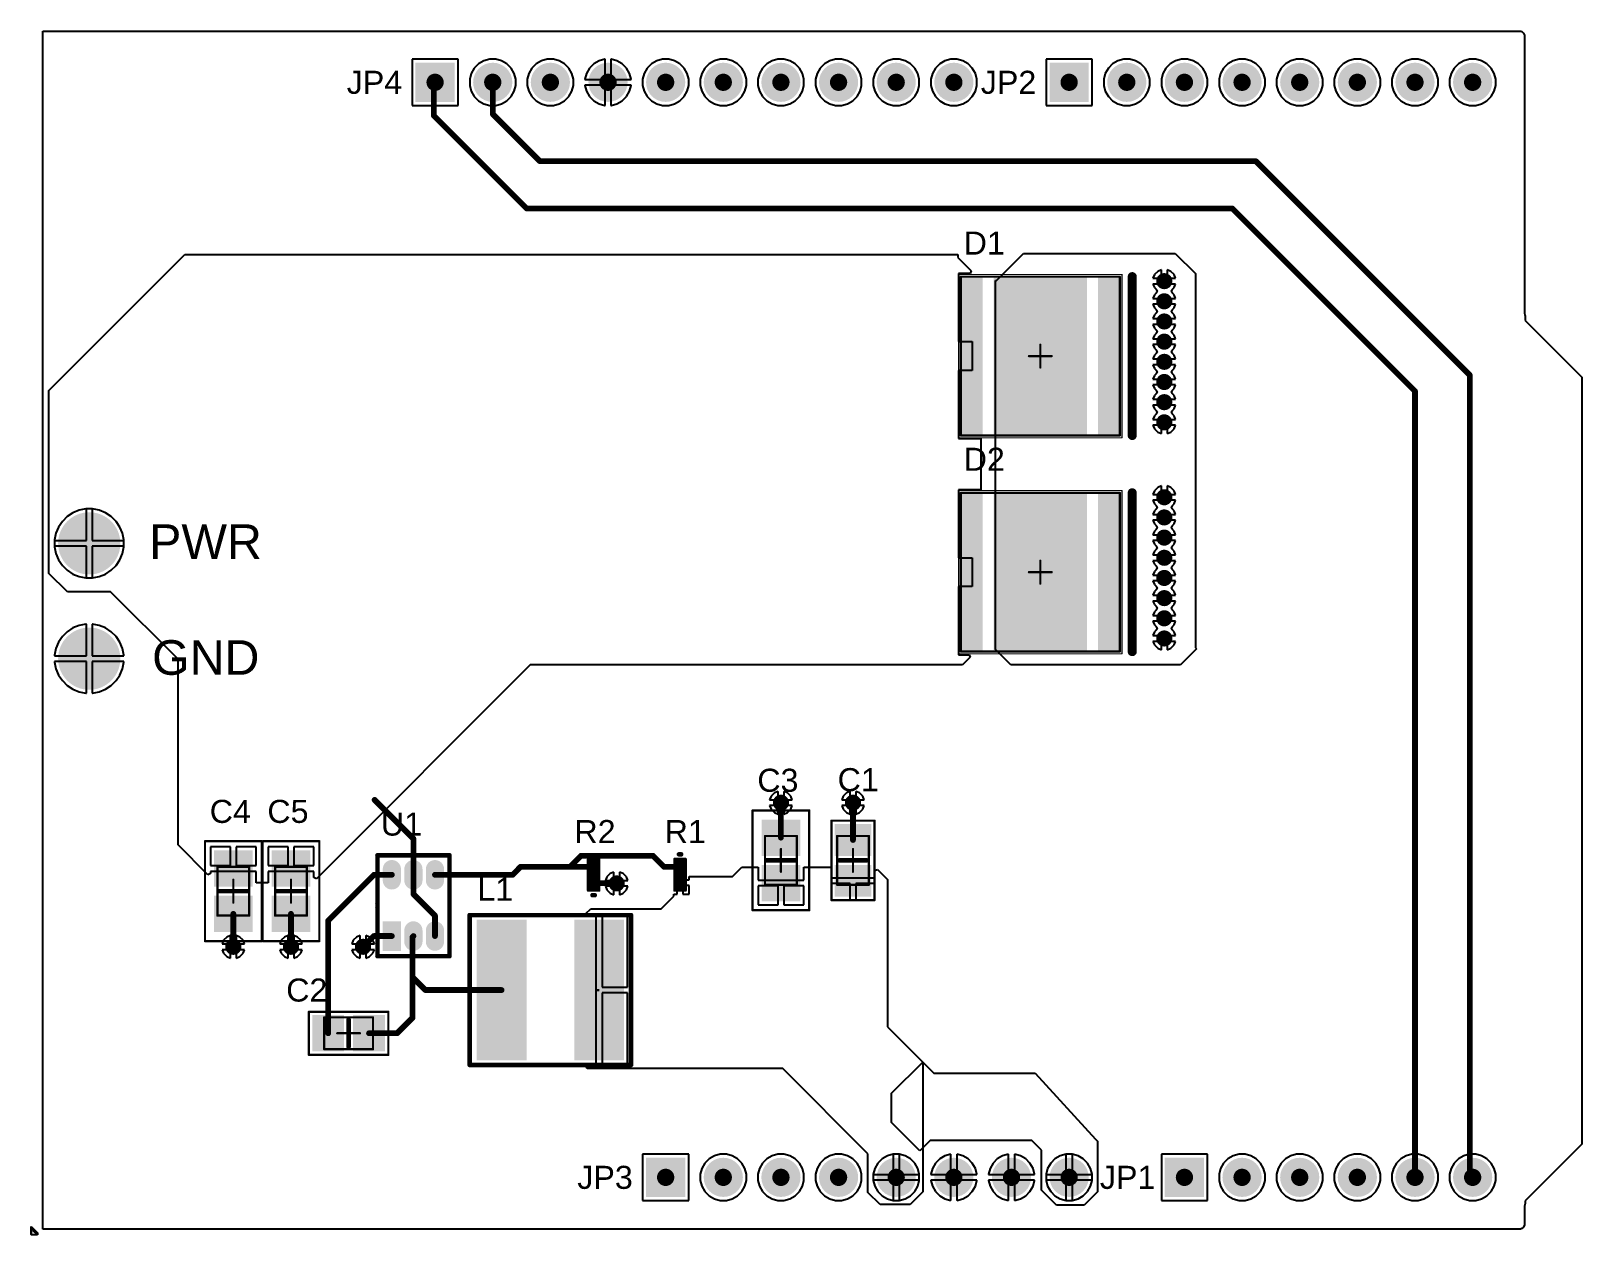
# Model space of a CAD drawing. Header units: inches. Extents: x 0 to 2.69, y 0 to 2.09.
import ezdxf

# ---------------------------------------------------------------- set-up
doc = ezdxf.new("R2010")
doc.units = ezdxf.units.IN
doc.header["$MEASUREMENT"] = 0
doc.styles.add('Arial', font='', dxfattribs={"height": 0.2})
doc.styles.get('Arial').set_extended_font_data('Arial')

msp = doc.modelspace()

# ---------------------------------------------------------------- texts
at = {"style": 'Arial'}
for s, height, p in [('JP4', 0.04, (0.5467, 1.98)), ('JP2', 0.04, (1.6467, 1.98)), ('D1', 0.04, (1.617, 1.701)), ('D2', 0.04, (1.617, 1.326)), ('PWR', 0.06, (0.204, 1.173)), ('GND', 0.06, (0.209, 0.972)), ('C3', 0.04, (1.259, 0.769)), ('C1', 0.04, (1.3983, 0.77)), ('C4', 0.04, (0.309, 0.715)), ('C5', 0.04, (0.409, 0.715)), ('U1', 0.04, (0.606, 0.693)), ('R2', 0.04, (0.9417, 0.68)), ('R1', 0.04, (1.0983, 0.68)), ('L1', 0.04, (0.7733, 0.58)), ('C2', 0.04, (0.4417, 0.405)), ('JP3', 0.04, (0.9467, 0.08)), ('JP1', 0.04, (1.8533, 0.08))]:
    msp.add_text(s, height=height, dxfattribs=at).set_placement(p)

# ---------------------------------------------------------------- blocks, each defined once
blk = doc.blocks.new('TPS562200DDCR_1')
for color, points in [(216, [(-0.0257, 0.0158), (0.0257, 0.0158), (0.0257, -0.0158), (-0.0257, -0.0158)]), (8, [(-0.0217, 0.0118), (0.0217, 0.0118), (0.0217, -0.0118), (-0.0217, -0.0118)]), (1, [(-0.0217, 0.0118), (0.0217, 0.0118), (0.0217, -0.0118), (-0.0217, -0.0118)])]:
    blk.add_hatch(color=color).paths.add_polyline_path(points)
h = blk.add_hatch(color=216)
edge = h.paths.add_edge_path()
edge.add_arc((0.0965, 0), 0.0158, 90, 270)
edge.add_line((0.0965, -0.0158), (0.1161, -0.0158))
edge.add_arc((0.1161, 0), 0.0158, 270, 450)
edge.add_line((0.1161, 0.0158), (0.0965, 0.0158))
h = blk.add_hatch(color=8)
edge = h.paths.add_edge_path()
edge.add_arc((0.0965, 0), 0.0118, 90, 270)
edge.add_line((0.0965, -0.0118), (0.1161, -0.0118))
edge.add_arc((0.1161, 0), 0.0118, 270, 450)
edge.add_line((0.1161, 0.0118), (0.0965, 0.0118))
h = blk.add_hatch(color=1)
edge = h.paths.add_edge_path()
edge.add_arc((0.0965, 0), 0.0118, 90, 270)
edge.add_line((0.0965, -0.0118), (0.1161, -0.0118))
edge.add_arc((0.1161, 0), 0.0118, 270, 450)
edge.add_line((0.1161, 0.0118), (0.0965, 0.0118))
h = blk.add_hatch(color=216)
edge = h.paths.add_edge_path()
edge.add_arc((-0.0098, -0.0374), 0.0158, 90, 270)
edge.add_line((-0.0098, -0.0532), (0.0098, -0.0532))
edge.add_arc((0.0098, -0.0374), 0.0158, 270, 450)
edge.add_line((0.0098, -0.0216), (-0.0098, -0.0216))
h = blk.add_hatch(color=8)
edge = h.paths.add_edge_path()
edge.add_arc((-0.0098, -0.0374), 0.0118, 90, 270)
edge.add_line((-0.0098, -0.0492), (0.0098, -0.0492))
edge.add_arc((0.0098, -0.0374), 0.0118, 270, 450)
edge.add_line((0.0098, -0.0256), (-0.0098, -0.0256))
h = blk.add_hatch(color=1)
edge = h.paths.add_edge_path()
edge.add_arc((-0.0098, -0.0374), 0.0118, 90, 270)
edge.add_line((-0.0098, -0.0492), (0.0098, -0.0492))
edge.add_arc((0.0098, -0.0374), 0.0118, 270, 450)
edge.add_line((0.0098, -0.0256), (-0.0098, -0.0256))
h = blk.add_hatch(color=216)
edge = h.paths.add_edge_path()
edge.add_arc((0.0965, -0.0374), 0.0158, 90, 270)
edge.add_line((0.0965, -0.0532), (0.1161, -0.0532))
edge.add_arc((0.1161, -0.0374), 0.0158, 270, 450)
edge.add_line((0.1161, -0.0216), (0.0965, -0.0216))
h = blk.add_hatch(color=8)
edge = h.paths.add_edge_path()
edge.add_arc((0.0965, -0.0374), 0.0118, 90, 270)
edge.add_line((0.0965, -0.0492), (0.1161, -0.0492))
edge.add_arc((0.1161, -0.0374), 0.0118, 270, 450)
edge.add_line((0.1161, -0.0256), (0.0965, -0.0256))
h = blk.add_hatch(color=1)
edge = h.paths.add_edge_path()
edge.add_arc((0.0965, -0.0374), 0.0118, 90, 270)
edge.add_line((0.0965, -0.0492), (0.1161, -0.0492))
edge.add_arc((0.1161, -0.0374), 0.0118, 270, 450)
edge.add_line((0.1161, -0.0256), (0.0965, -0.0256))
h = blk.add_hatch(color=216)
edge = h.paths.add_edge_path()
edge.add_arc((-0.0098, -0.0748), 0.0158, 90, 270)
edge.add_line((-0.0098, -0.0906), (0.0098, -0.0906))
edge.add_arc((0.0098, -0.0748), 0.0158, 270, 450)
edge.add_line((0.0098, -0.059), (-0.0098, -0.059))
h = blk.add_hatch(color=8)
edge = h.paths.add_edge_path()
edge.add_arc((-0.0098, -0.0748), 0.0118, 90, 270)
edge.add_line((-0.0098, -0.0866), (0.0098, -0.0866))
edge.add_arc((0.0098, -0.0748), 0.0118, 270, 450)
edge.add_line((0.0098, -0.063), (-0.0098, -0.063))
h = blk.add_hatch(color=1)
edge = h.paths.add_edge_path()
edge.add_arc((-0.0098, -0.0748), 0.0118, 90, 270)
edge.add_line((-0.0098, -0.0866), (0.0098, -0.0866))
edge.add_arc((0.0098, -0.0748), 0.0118, 270, 450)
edge.add_line((0.0098, -0.063), (-0.0098, -0.063))
h = blk.add_hatch(color=216)
edge = h.paths.add_edge_path()
edge.add_arc((0.0965, -0.0748), 0.0158, 90, 270)
edge.add_line((0.0965, -0.0906), (0.1161, -0.0906))
edge.add_arc((0.1161, -0.0748), 0.0158, 270, 450)
edge.add_line((0.1161, -0.059), (0.0965, -0.059))
h = blk.add_hatch(color=8)
edge = h.paths.add_edge_path()
edge.add_arc((0.0965, -0.0748), 0.0118, 90, 270)
edge.add_line((0.0965, -0.0866), (0.1161, -0.0866))
edge.add_arc((0.1161, -0.0748), 0.0118, 270, 450)
edge.add_line((0.1161, -0.063), (0.0965, -0.063))
h = blk.add_hatch(color=1)
edge = h.paths.add_edge_path()
edge.add_arc((0.0965, -0.0748), 0.0118, 90, 270)
edge.add_line((0.0965, -0.0866), (0.1161, -0.0866))
edge.add_arc((0.1161, -0.0748), 0.0118, 270, 450)
edge.add_line((0.1161, -0.063), (0.0965, -0.063))
for points in [[(-0.035, 0.025, 0.00787, 0.00787, 0), (0.0562, 0.025, 0.00787, 0.00787, 0)], [(-0.035, 0.025, 0.00787, 0.00787, 0), (-0.035, -0.1, 0.00787, 0.00787, 0)], [(0.0501, 0.025, 0.00787, 0.00787, 0), (0.14, 0.025, 0.00787, 0.00787, 0)], [(0.14, 0.025, 0.00787, 0.00787, 0), (0.14, -0.1, 0.00787, 0.00787, 0)], [(-0.035, -0.1, 0.00787, 0.00787, 0), (0.14, -0.1, 0.00787, 0.00787, 0)]]:
    blk.add_lwpolyline(points, format="xyseb")
for points in [[(-0.037, 0.025, 0.00394, 0.00394, 1), (-0.033, 0.025, 0.00394, 0.00394, 1)], [(-0.037, 0.025, 0.00394, 0.00394, 1), (-0.033, 0.025, 0.00394, 0.00394, 1)], [(0.0481, 0.025, 0.00394, 0.00394, 1), (0.0521, 0.025, 0.00394, 0.00394, 1)], [(0.0542, 0.025, 0.00394, 0.00394, 1), (0.0582, 0.025, 0.00394, 0.00394, 1)], [(0.138, 0.025, 0.00394, 0.00394, 1), (0.142, 0.025, 0.00394, 0.00394, 1)], [(0.138, 0.025, 0.00394, 0.00394, 1), (0.142, 0.025, 0.00394, 0.00394, 1)], [(-0.037, -0.1, 0.00394, 0.00394, 1), (-0.033, -0.1, 0.00394, 0.00394, 1)], [(-0.037, -0.1, 0.00394, 0.00394, 1), (-0.033, -0.1, 0.00394, 0.00394, 1)], [(0.138, -0.1, 0.00394, 0.00394, 1), (0.142, -0.1, 0.00394, 0.00394, 1)], [(0.138, -0.1, 0.00394, 0.00394, 1), (0.142, -0.1, 0.00394, 0.00394, 1)]]:
    blk.add_lwpolyline(points, format="xyseb", close=True)
blk = doc.blocks.new('0603_2')
for color, points in [(216, [(-0.0276, -0.0099), (-0.0276, 0.0099), (0.0001, 0.0099), (0.0001, -0.0099)]), (8, [(-0.0236, -0.0059), (-0.0236, 0.0059), (-0.0039, 0.0059), (-0.0039, -0.0059)]), (1, [(-0.0236, -0.0059), (-0.0236, 0.0059), (-0.0039, 0.0059), (-0.0039, -0.0059)]), (216, [(-0.0001, -0.0099), (-0.0001, 0.0099), (0.0276, 0.0099), (0.0276, -0.0099)]), (8, [(0.0039, -0.0059), (0.0039, 0.0059), (0.0236, 0.0059), (0.0236, -0.0059)]), (1, [(0.0039, -0.0059), (0.0039, 0.0059), (0.0236, 0.0059), (0.0236, -0.0059)])]:
    blk.add_hatch(color=color).paths.add_polyline_path(points)
for points in [[(-0.0354, 0.002, 0.00787, 0.00787, 0), (-0.0354, -0.002, 0.00787, 0.00787, 0)], [(-0.0276, 0.0098, 0.00394, 0.00394, 0), (0.0276, 0.0098, 0.00394, 0.00394, 0)], [(-0.0276, 0.0098, 0.00394, 0.00394, 0), (-0.0276, -0.0098, 0.00394, 0.00394, 0)], [(-0.0128, 0.0069, 0.00394, 0.00394, 0), (0.0128, 0.0069, 0.00394, 0.00394, 0)], [(-0.0128, 0.0069, 0.00394, 0.00394, 0), (-0.0128, -0.0069, 0.00394, 0.00394, 0)], [(-0.0069, 0, 0.00394, 0.00394, 0), (0.0069, 0, 0.00394, 0.00394, 0)], [(0, 0.0069, 0.00394, 0.00394, 0), (0, -0.0069, 0.00394, 0.00394, 0)], [(0.0128, 0.0069, 0.00394, 0.00394, 0), (0.0128, -0.0069, 0.00394, 0.00394, 0)], [(0.0276, 0.0098, 0.00394, 0.00394, 0), (0.0276, -0.0098, 0.00394, 0.00394, 0)], [(-0.0276, -0.0098, 0.00394, 0.00394, 0), (0.0276, -0.0098, 0.00394, 0.00394, 0)], [(-0.0128, -0.0069, 0.00394, 0.00394, 0), (0.0128, -0.0069, 0.00394, 0.00394, 0)]]:
    blk.add_lwpolyline(points, format="xyseb")
for points in [[(-0.0374, 0.002, 0.00394, 0.00394, 1), (-0.0335, 0.002, 0.00394, 0.00394, 1)], [(-0.0374, -0.002, 0.00394, 0.00394, 1), (-0.0335, -0.002, 0.00394, 0.00394, 1)], [(-0.0285, 0.0098, 0.00197, 0.00197, 1), (-0.0266, 0.0098, 0.00197, 0.00197, 1)], [(-0.0285, 0.0098, 0.00197, 0.00197, 1), (-0.0266, 0.0098, 0.00197, 0.00197, 1)], [(-0.0138, 0.0069, 0.00197, 0.00197, 1), (-0.0118, 0.0069, 0.00197, 0.00197, 1)], [(-0.0138, 0.0069, 0.00197, 0.00197, 1), (-0.0118, 0.0069, 0.00197, 0.00197, 1)], [(-0.0079, 0, 0.00197, 0.00197, 1), (-0.0059, 0, 0.00197, 0.00197, 1)], [(-0.001, 0.0069, 0.00197, 0.00197, 1), (0.001, 0.0069, 0.00197, 0.00197, 1)], [(0.0059, 0, 0.00197, 0.00197, 1), (0.0079, 0, 0.00197, 0.00197, 1)], [(0.0118, 0.0069, 0.00197, 0.00197, 1), (0.0138, 0.0069, 0.00197, 0.00197, 1)], [(0.0118, 0.0069, 0.00197, 0.00197, 1), (0.0138, 0.0069, 0.00197, 0.00197, 1)], [(0.0266, 0.0098, 0.00197, 0.00197, 1), (0.0285, 0.0098, 0.00197, 0.00197, 1)], [(0.0266, 0.0098, 0.00197, 0.00197, 1), (0.0285, 0.0098, 0.00197, 0.00197, 1)], [(-0.0285, -0.0098, 0.00197, 0.00197, 1), (-0.0266, -0.0098, 0.00197, 0.00197, 1)], [(-0.0285, -0.0098, 0.00197, 0.00197, 1), (-0.0266, -0.0098, 0.00197, 0.00197, 1)], [(-0.0138, -0.0069, 0.00197, 0.00197, 1), (-0.0118, -0.0069, 0.00197, 0.00197, 1)], [(-0.0138, -0.0069, 0.00197, 0.00197, 1), (-0.0118, -0.0069, 0.00197, 0.00197, 1)], [(-0.001, -0.0069, 0.00197, 0.00197, 1), (0.001, -0.0069, 0.00197, 0.00197, 1)], [(0.0118, -0.0069, 0.00197, 0.00197, 1), (0.0138, -0.0069, 0.00197, 0.00197, 1)], [(0.0118, -0.0069, 0.00197, 0.00197, 1), (0.0138, -0.0069, 0.00197, 0.00197, 1)], [(0.0266, -0.0098, 0.00197, 0.00197, 1), (0.0285, -0.0098, 0.00197, 0.00197, 1)], [(0.0266, -0.0098, 0.00197, 0.00197, 1), (0.0285, -0.0098, 0.00197, 0.00197, 1)]]:
    blk.add_lwpolyline(points, format="xyseb", close=True)
blk = doc.blocks.new('0603_3')
for color, points in [(216, [(-0.0276, -0.0099), (-0.0276, 0.0099), (0.0001, 0.0099), (0.0001, -0.0099)]), (8, [(-0.0236, -0.0059), (-0.0236, 0.0059), (-0.0039, 0.0059), (-0.0039, -0.0059)]), (1, [(-0.0236, -0.0059), (-0.0236, 0.0059), (-0.0039, 0.0059), (-0.0039, -0.0059)]), (216, [(-0.0001, -0.0099), (-0.0001, 0.0099), (0.0276, 0.0099), (0.0276, -0.0099)]), (8, [(0.0039, -0.0059), (0.0039, 0.0059), (0.0236, 0.0059), (0.0236, -0.0059)]), (1, [(0.0039, -0.0059), (0.0039, 0.0059), (0.0236, 0.0059), (0.0236, -0.0059)])]:
    blk.add_hatch(color=color).paths.add_polyline_path(points)
for points in [[(-0.0354, -0.002, 0.00787, 0.00787, 0), (-0.0354, 0.002, 0.00787, 0.00787, 0)], [(0.0276, 0.0098, 0.00394, 0.00394, 0), (-0.0276, 0.0098, 0.00394, 0.00394, 0)], [(-0.0276, -0.0098, 0.00394, 0.00394, 0), (-0.0276, 0.0098, 0.00394, 0.00394, 0)], [(0.0128, 0.0069, 0.00394, 0.00394, 0), (-0.0128, 0.0069, 0.00394, 0.00394, 0)], [(-0.0128, -0.0069, 0.00394, 0.00394, 0), (-0.0128, 0.0069, 0.00394, 0.00394, 0)], [(0.0069, 0, 0.00394, 0.00394, 0), (-0.0069, 0, 0.00394, 0.00394, 0)], [(0, -0.0069, 0.00394, 0.00394, 0), (0, 0.0069, 0.00394, 0.00394, 0)], [(0.0128, -0.0069, 0.00394, 0.00394, 0), (0.0128, 0.0069, 0.00394, 0.00394, 0)], [(0.0276, -0.0098, 0.00394, 0.00394, 0), (0.0276, 0.0098, 0.00394, 0.00394, 0)], [(0.0276, -0.0098, 0.00394, 0.00394, 0), (-0.0276, -0.0098, 0.00394, 0.00394, 0)], [(0.0128, -0.0069, 0.00394, 0.00394, 0), (-0.0128, -0.0069, 0.00394, 0.00394, 0)]]:
    blk.add_lwpolyline(points, format="xyseb")
for points in [[(-0.0374, 0.002, 0.00394, 0.00394, 1), (-0.0335, 0.002, 0.00394, 0.00394, 1)], [(-0.0374, -0.002, 0.00394, 0.00394, 1), (-0.0335, -0.002, 0.00394, 0.00394, 1)], [(-0.0285, 0.0098, 0.00197, 0.00197, 1), (-0.0266, 0.0098, 0.00197, 0.00197, 1)], [(-0.0285, 0.0098, 0.00197, 0.00197, 1), (-0.0266, 0.0098, 0.00197, 0.00197, 1)], [(-0.0138, 0.0069, 0.00197, 0.00197, 1), (-0.0118, 0.0069, 0.00197, 0.00197, 1)], [(-0.0138, 0.0069, 0.00197, 0.00197, 1), (-0.0118, 0.0069, 0.00197, 0.00197, 1)], [(-0.0079, 0, 0.00197, 0.00197, 1), (-0.0059, 0, 0.00197, 0.00197, 1)], [(-0.001, 0.0069, 0.00197, 0.00197, 1), (0.001, 0.0069, 0.00197, 0.00197, 1)], [(0.0059, 0, 0.00197, 0.00197, 1), (0.0079, 0, 0.00197, 0.00197, 1)], [(0.0118, 0.0069, 0.00197, 0.00197, 1), (0.0138, 0.0069, 0.00197, 0.00197, 1)], [(0.0118, 0.0069, 0.00197, 0.00197, 1), (0.0138, 0.0069, 0.00197, 0.00197, 1)], [(0.0266, 0.0098, 0.00197, 0.00197, 1), (0.0285, 0.0098, 0.00197, 0.00197, 1)], [(0.0266, 0.0098, 0.00197, 0.00197, 1), (0.0285, 0.0098, 0.00197, 0.00197, 1)], [(-0.0285, -0.0098, 0.00197, 0.00197, 1), (-0.0266, -0.0098, 0.00197, 0.00197, 1)], [(-0.0285, -0.0098, 0.00197, 0.00197, 1), (-0.0266, -0.0098, 0.00197, 0.00197, 1)], [(-0.0138, -0.0069, 0.00197, 0.00197, 1), (-0.0118, -0.0069, 0.00197, 0.00197, 1)], [(-0.0138, -0.0069, 0.00197, 0.00197, 1), (-0.0118, -0.0069, 0.00197, 0.00197, 1)], [(-0.001, -0.0069, 0.00197, 0.00197, 1), (0.001, -0.0069, 0.00197, 0.00197, 1)], [(0.0118, -0.0069, 0.00197, 0.00197, 1), (0.0138, -0.0069, 0.00197, 0.00197, 1)], [(0.0118, -0.0069, 0.00197, 0.00197, 1), (0.0138, -0.0069, 0.00197, 0.00197, 1)], [(0.0266, -0.0098, 0.00197, 0.00197, 1), (0.0285, -0.0098, 0.00197, 0.00197, 1)], [(0.0266, -0.0098, 0.00197, 0.00197, 1), (0.0285, -0.0098, 0.00197, 0.00197, 1)]]:
    blk.add_lwpolyline(points, format="xyseb", close=True)
blk = doc.blocks.new('SRN6045_4R7Y_4')
for color, points in [(216, [(-0.128, 0.1221), (-0.0413, 0.1221), (-0.0413, -0.1221), (-0.128, -0.1221)]), (8, [(-0.124, 0.1181), (-0.0453, 0.1181), (-0.0453, -0.1181), (-0.124, -0.1181)]), (1, [(-0.124, 0.1181), (-0.0453, 0.1181), (-0.0453, -0.1181), (-0.124, -0.1181)]), (216, [(0.0413, 0.1221), (0.128, 0.1221), (0.128, -0.1221), (0.0413, -0.1221)]), (8, [(0.0453, 0.1181), (0.124, 0.1181), (0.124, -0.1181), (0.0453, -0.1181)]), (1, [(0.0453, 0.1181), (0.124, 0.1181), (0.124, -0.1181), (0.0453, -0.1181)])]:
    blk.add_hatch(color=color).paths.add_polyline_path(points)
for points in [[(-0.14, 0.13, 0.00787, 0.00787, 0), (-0.14, -0.13, 0.00787, 0.00787, 0)], [(0.14, 0.13, 0.00787, 0.00787, 0), (-0.14, 0.13, 0.00787, 0.00787, 0)], [(0.14, 0.13, 0.00787, 0.00787, 0), (0.14, -0.13, 0.00787, 0.00787, 0)], [(0.14, -0.13, 0.00787, 0.00787, 0), (-0.14, -0.13, 0.00787, 0.00787, 0)]]:
    blk.add_lwpolyline(points, format="xyseb")
for points in [[(-0.142, 0.13, 0.00394, 0.00394, 1), (-0.138, 0.13, 0.00394, 0.00394, 1)], [(-0.142, 0.13, 0.00394, 0.00394, 1), (-0.138, 0.13, 0.00394, 0.00394, 1)], [(0.138, 0.13, 0.00394, 0.00394, 1), (0.142, 0.13, 0.00394, 0.00394, 1)], [(0.138, 0.13, 0.00394, 0.00394, 1), (0.142, 0.13, 0.00394, 0.00394, 1)], [(-0.142, -0.13, 0.00394, 0.00394, 1), (-0.138, -0.13, 0.00394, 0.00394, 1)], [(-0.142, -0.13, 0.00394, 0.00394, 1), (-0.138, -0.13, 0.00394, 0.00394, 1)], [(0.138, -0.13, 0.00394, 0.00394, 1), (0.142, -0.13, 0.00394, 0.00394, 1)], [(0.138, -0.13, 0.00394, 0.00394, 1), (0.142, -0.13, 0.00394, 0.00394, 1)]]:
    blk.add_lwpolyline(points, format="xyseb", close=True)
blk = doc.blocks.new('P__________1_10_5')
for color, points in [(216, [(-0.034, 0.034), (0.034, 0.034), (0.034, -0.034), (-0.034, -0.034)]), (6, [(-0.034, 0.034), (0.034, 0.034), (0.034, -0.034), (-0.034, -0.034)]), (9, [(-0.03, 0.03), (0.03, 0.03), (0.03, -0.03), (-0.03, -0.03)]), (1, [(-0.03, 0.03), (0.03, 0.03), (0.03, -0.03), (-0.03, -0.03)]), (5, [(-0.03, 0.03), (0.03, 0.03), (0.03, -0.03), (-0.03, -0.03)])]:
    blk.add_hatch(color=color).paths.add_polyline_path(points)
h = blk.add_hatch(color=156)
edge = h.paths.add_edge_path()
edge.add_arc((0, 0), 0.015, 0, 360)
h = blk.add_hatch(color=216)
edge = h.paths.add_edge_path()
edge.add_arc((0, -0.1), 0.034, 0, 360)
h = blk.add_hatch(color=6)
edge = h.paths.add_edge_path()
edge.add_arc((0, -0.1), 0.034, 0, 360)
h = blk.add_hatch(color=9)
edge = h.paths.add_edge_path()
edge.add_arc((0, -0.1), 0.03, 0, 360)
h = blk.add_hatch(color=1)
edge = h.paths.add_edge_path()
edge.add_arc((0, -0.1), 0.03, 0, 360)
h = blk.add_hatch(color=5)
edge = h.paths.add_edge_path()
edge.add_arc((0, -0.1), 0.03, 0, 360)
h = blk.add_hatch(color=156)
edge = h.paths.add_edge_path()
edge.add_arc((0, -0.1), 0.015, 0, 360)
h = blk.add_hatch(color=216)
edge = h.paths.add_edge_path()
edge.add_arc((0, -0.2), 0.034, 0, 360)
h = blk.add_hatch(color=6)
edge = h.paths.add_edge_path()
edge.add_arc((0, -0.2), 0.034, 0, 360)
h = blk.add_hatch(color=9)
edge = h.paths.add_edge_path()
edge.add_arc((0, -0.2), 0.03, 0, 360)
h = blk.add_hatch(color=1)
edge = h.paths.add_edge_path()
edge.add_arc((0, -0.2), 0.03, 0, 360)
h = blk.add_hatch(color=5)
edge = h.paths.add_edge_path()
edge.add_arc((0, -0.2), 0.03, 0, 360)
h = blk.add_hatch(color=156)
edge = h.paths.add_edge_path()
edge.add_arc((0, -0.2), 0.015, 0, 360)
h = blk.add_hatch(color=216)
edge = h.paths.add_edge_path()
edge.add_arc((0, -0.3), 0.034, 0, 360)
h = blk.add_hatch(color=6)
edge = h.paths.add_edge_path()
edge.add_arc((0, -0.3), 0.034, 0, 360)
h = blk.add_hatch(color=9)
edge = h.paths.add_edge_path()
edge.add_arc((0, -0.3), 0.03, 0, 360)
h = blk.add_hatch(color=1)
edge = h.paths.add_edge_path()
edge.add_arc((0, -0.3), 0.03, 0, 360)
h = blk.add_hatch(color=5)
edge = h.paths.add_edge_path()
edge.add_arc((0, -0.3), 0.03, 0, 360)
h = blk.add_hatch(color=156)
edge = h.paths.add_edge_path()
edge.add_arc((0, -0.3), 0.015, 0, 360)
h = blk.add_hatch(color=216)
edge = h.paths.add_edge_path()
edge.add_arc((0, -0.4), 0.034, 0, 360)
h = blk.add_hatch(color=6)
edge = h.paths.add_edge_path()
edge.add_arc((0, -0.4), 0.034, 0, 360)
h = blk.add_hatch(color=9)
edge = h.paths.add_edge_path()
edge.add_arc((0, -0.4), 0.03, 0, 360)
h = blk.add_hatch(color=1)
edge = h.paths.add_edge_path()
edge.add_arc((0, -0.4), 0.03, 0, 360)
h = blk.add_hatch(color=5)
edge = h.paths.add_edge_path()
edge.add_arc((0, -0.4), 0.03, 0, 360)
h = blk.add_hatch(color=156)
edge = h.paths.add_edge_path()
edge.add_arc((0, -0.4), 0.015, 0, 360)
h = blk.add_hatch(color=216)
edge = h.paths.add_edge_path()
edge.add_arc((0, -0.5), 0.034, 0, 360)
h = blk.add_hatch(color=6)
edge = h.paths.add_edge_path()
edge.add_arc((0, -0.5), 0.034, 0, 360)
h = blk.add_hatch(color=9)
edge = h.paths.add_edge_path()
edge.add_arc((0, -0.5), 0.03, 0, 360)
h = blk.add_hatch(color=1)
edge = h.paths.add_edge_path()
edge.add_arc((0, -0.5), 0.03, 0, 360)
h = blk.add_hatch(color=5)
edge = h.paths.add_edge_path()
edge.add_arc((0, -0.5), 0.03, 0, 360)
h = blk.add_hatch(color=156)
edge = h.paths.add_edge_path()
edge.add_arc((0, -0.5), 0.015, 0, 360)
h = blk.add_hatch(color=216)
edge = h.paths.add_edge_path()
edge.add_arc((0, -0.6), 0.034, 0, 360)
h = blk.add_hatch(color=6)
edge = h.paths.add_edge_path()
edge.add_arc((0, -0.6), 0.034, 0, 360)
h = blk.add_hatch(color=9)
edge = h.paths.add_edge_path()
edge.add_arc((0, -0.6), 0.03, 0, 360)
h = blk.add_hatch(color=1)
edge = h.paths.add_edge_path()
edge.add_arc((0, -0.6), 0.03, 0, 360)
h = blk.add_hatch(color=5)
edge = h.paths.add_edge_path()
edge.add_arc((0, -0.6), 0.03, 0, 360)
h = blk.add_hatch(color=156)
edge = h.paths.add_edge_path()
edge.add_arc((0, -0.6), 0.015, 0, 360)
h = blk.add_hatch(color=216)
edge = h.paths.add_edge_path()
edge.add_arc((0, -0.7), 0.034, 0, 360)
h = blk.add_hatch(color=6)
edge = h.paths.add_edge_path()
edge.add_arc((0, -0.7), 0.034, 0, 360)
h = blk.add_hatch(color=9)
edge = h.paths.add_edge_path()
edge.add_arc((0, -0.7), 0.03, 0, 360)
h = blk.add_hatch(color=1)
edge = h.paths.add_edge_path()
edge.add_arc((0, -0.7), 0.03, 0, 360)
h = blk.add_hatch(color=5)
edge = h.paths.add_edge_path()
edge.add_arc((0, -0.7), 0.03, 0, 360)
h = blk.add_hatch(color=156)
edge = h.paths.add_edge_path()
edge.add_arc((0, -0.7), 0.015, 0, 360)
h = blk.add_hatch(color=216)
edge = h.paths.add_edge_path()
edge.add_arc((0, -0.8), 0.034, 0, 360)
h = blk.add_hatch(color=6)
edge = h.paths.add_edge_path()
edge.add_arc((0, -0.8), 0.034, 0, 360)
h = blk.add_hatch(color=9)
edge = h.paths.add_edge_path()
edge.add_arc((0, -0.8), 0.03, 0, 360)
h = blk.add_hatch(color=1)
edge = h.paths.add_edge_path()
edge.add_arc((0, -0.8), 0.03, 0, 360)
h = blk.add_hatch(color=5)
edge = h.paths.add_edge_path()
edge.add_arc((0, -0.8), 0.03, 0, 360)
h = blk.add_hatch(color=156)
edge = h.paths.add_edge_path()
edge.add_arc((0, -0.8), 0.015, 0, 360)
h = blk.add_hatch(color=216)
edge = h.paths.add_edge_path()
edge.add_arc((0, -0.9), 0.034, 0, 360)
h = blk.add_hatch(color=6)
edge = h.paths.add_edge_path()
edge.add_arc((0, -0.9), 0.034, 0, 360)
h = blk.add_hatch(color=9)
edge = h.paths.add_edge_path()
edge.add_arc((0, -0.9), 0.03, 0, 360)
h = blk.add_hatch(color=1)
edge = h.paths.add_edge_path()
edge.add_arc((0, -0.9), 0.03, 0, 360)
h = blk.add_hatch(color=5)
edge = h.paths.add_edge_path()
edge.add_arc((0, -0.9), 0.03, 0, 360)
h = blk.add_hatch(color=156)
edge = h.paths.add_edge_path()
edge.add_arc((0, -0.9), 0.015, 0, 360)
blk = doc.blocks.new('P__________1_8_6')
for color, points in [(216, [(-0.034, 0.034), (0.034, 0.034), (0.034, -0.034), (-0.034, -0.034)]), (6, [(-0.034, 0.034), (0.034, 0.034), (0.034, -0.034), (-0.034, -0.034)]), (9, [(-0.03, 0.03), (0.03, 0.03), (0.03, -0.03), (-0.03, -0.03)]), (1, [(-0.03, 0.03), (0.03, 0.03), (0.03, -0.03), (-0.03, -0.03)]), (5, [(-0.03, 0.03), (0.03, 0.03), (0.03, -0.03), (-0.03, -0.03)])]:
    blk.add_hatch(color=color).paths.add_polyline_path(points)
h = blk.add_hatch(color=156)
edge = h.paths.add_edge_path()
edge.add_arc((0, 0), 0.015, 0, 360)
h = blk.add_hatch(color=216)
edge = h.paths.add_edge_path()
edge.add_arc((0, -0.1), 0.034, 0, 360)
h = blk.add_hatch(color=6)
edge = h.paths.add_edge_path()
edge.add_arc((0, -0.1), 0.034, 0, 360)
h = blk.add_hatch(color=9)
edge = h.paths.add_edge_path()
edge.add_arc((0, -0.1), 0.03, 0, 360)
h = blk.add_hatch(color=1)
edge = h.paths.add_edge_path()
edge.add_arc((0, -0.1), 0.03, 0, 360)
h = blk.add_hatch(color=5)
edge = h.paths.add_edge_path()
edge.add_arc((0, -0.1), 0.03, 0, 360)
h = blk.add_hatch(color=156)
edge = h.paths.add_edge_path()
edge.add_arc((0, -0.1), 0.015, 0, 360)
h = blk.add_hatch(color=216)
edge = h.paths.add_edge_path()
edge.add_arc((0, -0.2), 0.034, 0, 360)
h = blk.add_hatch(color=6)
edge = h.paths.add_edge_path()
edge.add_arc((0, -0.2), 0.034, 0, 360)
h = blk.add_hatch(color=9)
edge = h.paths.add_edge_path()
edge.add_arc((0, -0.2), 0.03, 0, 360)
h = blk.add_hatch(color=1)
edge = h.paths.add_edge_path()
edge.add_arc((0, -0.2), 0.03, 0, 360)
h = blk.add_hatch(color=5)
edge = h.paths.add_edge_path()
edge.add_arc((0, -0.2), 0.03, 0, 360)
h = blk.add_hatch(color=156)
edge = h.paths.add_edge_path()
edge.add_arc((0, -0.2), 0.015, 0, 360)
h = blk.add_hatch(color=216)
edge = h.paths.add_edge_path()
edge.add_arc((0, -0.3), 0.034, 0, 360)
h = blk.add_hatch(color=6)
edge = h.paths.add_edge_path()
edge.add_arc((0, -0.3), 0.034, 0, 360)
h = blk.add_hatch(color=9)
edge = h.paths.add_edge_path()
edge.add_arc((0, -0.3), 0.03, 0, 360)
h = blk.add_hatch(color=1)
edge = h.paths.add_edge_path()
edge.add_arc((0, -0.3), 0.03, 0, 360)
h = blk.add_hatch(color=5)
edge = h.paths.add_edge_path()
edge.add_arc((0, -0.3), 0.03, 0, 360)
h = blk.add_hatch(color=156)
edge = h.paths.add_edge_path()
edge.add_arc((0, -0.3), 0.015, 0, 360)
h = blk.add_hatch(color=216)
edge = h.paths.add_edge_path()
edge.add_arc((0, -0.4), 0.034, 0, 360)
h = blk.add_hatch(color=6)
edge = h.paths.add_edge_path()
edge.add_arc((0, -0.4), 0.034, 0, 360)
h = blk.add_hatch(color=9)
edge = h.paths.add_edge_path()
edge.add_arc((0, -0.4), 0.03, 0, 360)
h = blk.add_hatch(color=1)
edge = h.paths.add_edge_path()
edge.add_arc((0, -0.4), 0.03, 0, 360)
h = blk.add_hatch(color=5)
edge = h.paths.add_edge_path()
edge.add_arc((0, -0.4), 0.03, 0, 360)
h = blk.add_hatch(color=156)
edge = h.paths.add_edge_path()
edge.add_arc((0, -0.4), 0.015, 0, 360)
h = blk.add_hatch(color=216)
edge = h.paths.add_edge_path()
edge.add_arc((0, -0.5), 0.034, 0, 360)
h = blk.add_hatch(color=6)
edge = h.paths.add_edge_path()
edge.add_arc((0, -0.5), 0.034, 0, 360)
h = blk.add_hatch(color=9)
edge = h.paths.add_edge_path()
edge.add_arc((0, -0.5), 0.03, 0, 360)
h = blk.add_hatch(color=1)
edge = h.paths.add_edge_path()
edge.add_arc((0, -0.5), 0.03, 0, 360)
h = blk.add_hatch(color=5)
edge = h.paths.add_edge_path()
edge.add_arc((0, -0.5), 0.03, 0, 360)
h = blk.add_hatch(color=156)
edge = h.paths.add_edge_path()
edge.add_arc((0, -0.5), 0.015, 0, 360)
h = blk.add_hatch(color=216)
edge = h.paths.add_edge_path()
edge.add_arc((0, -0.6), 0.034, 0, 360)
h = blk.add_hatch(color=6)
edge = h.paths.add_edge_path()
edge.add_arc((0, -0.6), 0.034, 0, 360)
h = blk.add_hatch(color=9)
edge = h.paths.add_edge_path()
edge.add_arc((0, -0.6), 0.03, 0, 360)
h = blk.add_hatch(color=1)
edge = h.paths.add_edge_path()
edge.add_arc((0, -0.6), 0.03, 0, 360)
h = blk.add_hatch(color=5)
edge = h.paths.add_edge_path()
edge.add_arc((0, -0.6), 0.03, 0, 360)
h = blk.add_hatch(color=156)
edge = h.paths.add_edge_path()
edge.add_arc((0, -0.6), 0.015, 0, 360)
h = blk.add_hatch(color=216)
edge = h.paths.add_edge_path()
edge.add_arc((0, -0.7), 0.034, 0, 360)
h = blk.add_hatch(color=6)
edge = h.paths.add_edge_path()
edge.add_arc((0, -0.7), 0.034, 0, 360)
h = blk.add_hatch(color=9)
edge = h.paths.add_edge_path()
edge.add_arc((0, -0.7), 0.03, 0, 360)
h = blk.add_hatch(color=1)
edge = h.paths.add_edge_path()
edge.add_arc((0, -0.7), 0.03, 0, 360)
h = blk.add_hatch(color=5)
edge = h.paths.add_edge_path()
edge.add_arc((0, -0.7), 0.03, 0, 360)
h = blk.add_hatch(color=156)
edge = h.paths.add_edge_path()
edge.add_arc((0, -0.7), 0.015, 0, 360)
blk = doc.blocks.new('P__________1_8_7')
for color, points in [(216, [(-0.034, 0.034), (0.034, 0.034), (0.034, -0.034), (-0.034, -0.034)]), (6, [(-0.034, 0.034), (0.034, 0.034), (0.034, -0.034), (-0.034, -0.034)]), (9, [(-0.03, 0.03), (0.03, 0.03), (0.03, -0.03), (-0.03, -0.03)]), (1, [(-0.03, 0.03), (0.03, 0.03), (0.03, -0.03), (-0.03, -0.03)]), (5, [(-0.03, 0.03), (0.03, 0.03), (0.03, -0.03), (-0.03, -0.03)])]:
    blk.add_hatch(color=color).paths.add_polyline_path(points)
h = blk.add_hatch(color=156)
edge = h.paths.add_edge_path()
edge.add_arc((0, 0), 0.015, 0, 360)
h = blk.add_hatch(color=216)
edge = h.paths.add_edge_path()
edge.add_arc((0, -0.1), 0.034, 0, 360)
h = blk.add_hatch(color=6)
edge = h.paths.add_edge_path()
edge.add_arc((0, -0.1), 0.034, 0, 360)
h = blk.add_hatch(color=9)
edge = h.paths.add_edge_path()
edge.add_arc((0, -0.1), 0.03, 0, 360)
h = blk.add_hatch(color=1)
edge = h.paths.add_edge_path()
edge.add_arc((0, -0.1), 0.03, 0, 360)
h = blk.add_hatch(color=5)
edge = h.paths.add_edge_path()
edge.add_arc((0, -0.1), 0.03, 0, 360)
h = blk.add_hatch(color=156)
edge = h.paths.add_edge_path()
edge.add_arc((0, -0.1), 0.015, 0, 360)
h = blk.add_hatch(color=216)
edge = h.paths.add_edge_path()
edge.add_arc((0, -0.2), 0.034, 0, 360)
h = blk.add_hatch(color=6)
edge = h.paths.add_edge_path()
edge.add_arc((0, -0.2), 0.034, 0, 360)
h = blk.add_hatch(color=9)
edge = h.paths.add_edge_path()
edge.add_arc((0, -0.2), 0.03, 0, 360)
h = blk.add_hatch(color=1)
edge = h.paths.add_edge_path()
edge.add_arc((0, -0.2), 0.03, 0, 360)
h = blk.add_hatch(color=5)
edge = h.paths.add_edge_path()
edge.add_arc((0, -0.2), 0.03, 0, 360)
h = blk.add_hatch(color=156)
edge = h.paths.add_edge_path()
edge.add_arc((0, -0.2), 0.015, 0, 360)
h = blk.add_hatch(color=216)
edge = h.paths.add_edge_path()
edge.add_arc((0, -0.3), 0.034, 0, 360)
h = blk.add_hatch(color=6)
edge = h.paths.add_edge_path()
edge.add_arc((0, -0.3), 0.034, 0, 360)
h = blk.add_hatch(color=9)
edge = h.paths.add_edge_path()
edge.add_arc((0, -0.3), 0.03, 0, 360)
h = blk.add_hatch(color=1)
edge = h.paths.add_edge_path()
edge.add_arc((0, -0.3), 0.03, 0, 360)
h = blk.add_hatch(color=5)
edge = h.paths.add_edge_path()
edge.add_arc((0, -0.3), 0.03, 0, 360)
h = blk.add_hatch(color=156)
edge = h.paths.add_edge_path()
edge.add_arc((0, -0.3), 0.015, 0, 360)
h = blk.add_hatch(color=216)
edge = h.paths.add_edge_path()
edge.add_arc((0, -0.4), 0.034, 0, 360)
h = blk.add_hatch(color=6)
edge = h.paths.add_edge_path()
edge.add_arc((0, -0.4), 0.034, 0, 360)
h = blk.add_hatch(color=9)
edge = h.paths.add_edge_path()
edge.add_arc((0, -0.4), 0.03, 0, 360)
h = blk.add_hatch(color=1)
edge = h.paths.add_edge_path()
edge.add_arc((0, -0.4), 0.03, 0, 360)
h = blk.add_hatch(color=5)
edge = h.paths.add_edge_path()
edge.add_arc((0, -0.4), 0.03, 0, 360)
h = blk.add_hatch(color=156)
edge = h.paths.add_edge_path()
edge.add_arc((0, -0.4), 0.015, 0, 360)
h = blk.add_hatch(color=216)
edge = h.paths.add_edge_path()
edge.add_arc((0, -0.5), 0.034, 0, 360)
h = blk.add_hatch(color=6)
edge = h.paths.add_edge_path()
edge.add_arc((0, -0.5), 0.034, 0, 360)
h = blk.add_hatch(color=9)
edge = h.paths.add_edge_path()
edge.add_arc((0, -0.5), 0.03, 0, 360)
h = blk.add_hatch(color=1)
edge = h.paths.add_edge_path()
edge.add_arc((0, -0.5), 0.03, 0, 360)
h = blk.add_hatch(color=5)
edge = h.paths.add_edge_path()
edge.add_arc((0, -0.5), 0.03, 0, 360)
h = blk.add_hatch(color=156)
edge = h.paths.add_edge_path()
edge.add_arc((0, -0.5), 0.015, 0, 360)
h = blk.add_hatch(color=216)
edge = h.paths.add_edge_path()
edge.add_arc((0, -0.6), 0.034, 0, 360)
h = blk.add_hatch(color=6)
edge = h.paths.add_edge_path()
edge.add_arc((0, -0.6), 0.034, 0, 360)
h = blk.add_hatch(color=9)
edge = h.paths.add_edge_path()
edge.add_arc((0, -0.6), 0.03, 0, 360)
h = blk.add_hatch(color=1)
edge = h.paths.add_edge_path()
edge.add_arc((0, -0.6), 0.03, 0, 360)
h = blk.add_hatch(color=5)
edge = h.paths.add_edge_path()
edge.add_arc((0, -0.6), 0.03, 0, 360)
h = blk.add_hatch(color=156)
edge = h.paths.add_edge_path()
edge.add_arc((0, -0.6), 0.015, 0, 360)
h = blk.add_hatch(color=216)
edge = h.paths.add_edge_path()
edge.add_arc((0, -0.7), 0.034, 0, 360)
h = blk.add_hatch(color=6)
edge = h.paths.add_edge_path()
edge.add_arc((0, -0.7), 0.034, 0, 360)
h = blk.add_hatch(color=9)
edge = h.paths.add_edge_path()
edge.add_arc((0, -0.7), 0.03, 0, 360)
h = blk.add_hatch(color=1)
edge = h.paths.add_edge_path()
edge.add_arc((0, -0.7), 0.03, 0, 360)
h = blk.add_hatch(color=5)
edge = h.paths.add_edge_path()
edge.add_arc((0, -0.7), 0.03, 0, 360)
h = blk.add_hatch(color=156)
edge = h.paths.add_edge_path()
edge.add_arc((0, -0.7), 0.015, 0, 360)
blk = doc.blocks.new('P__________1_6_8')
for color, points in [(216, [(-0.034, 0.034), (0.034, 0.034), (0.034, -0.034), (-0.034, -0.034)]), (6, [(-0.034, 0.034), (0.034, 0.034), (0.034, -0.034), (-0.034, -0.034)]), (9, [(-0.03, 0.03), (0.03, 0.03), (0.03, -0.03), (-0.03, -0.03)]), (1, [(-0.03, 0.03), (0.03, 0.03), (0.03, -0.03), (-0.03, -0.03)]), (5, [(-0.03, 0.03), (0.03, 0.03), (0.03, -0.03), (-0.03, -0.03)])]:
    blk.add_hatch(color=color).paths.add_polyline_path(points)
h = blk.add_hatch(color=156)
edge = h.paths.add_edge_path()
edge.add_arc((0, 0), 0.015, 0, 360)
h = blk.add_hatch(color=216)
edge = h.paths.add_edge_path()
edge.add_arc((0, -0.1), 0.034, 0, 360)
h = blk.add_hatch(color=6)
edge = h.paths.add_edge_path()
edge.add_arc((0, -0.1), 0.034, 0, 360)
h = blk.add_hatch(color=9)
edge = h.paths.add_edge_path()
edge.add_arc((0, -0.1), 0.03, 0, 360)
h = blk.add_hatch(color=1)
edge = h.paths.add_edge_path()
edge.add_arc((0, -0.1), 0.03, 0, 360)
h = blk.add_hatch(color=5)
edge = h.paths.add_edge_path()
edge.add_arc((0, -0.1), 0.03, 0, 360)
h = blk.add_hatch(color=156)
edge = h.paths.add_edge_path()
edge.add_arc((0, -0.1), 0.015, 0, 360)
h = blk.add_hatch(color=216)
edge = h.paths.add_edge_path()
edge.add_arc((0, -0.2), 0.034, 0, 360)
h = blk.add_hatch(color=6)
edge = h.paths.add_edge_path()
edge.add_arc((0, -0.2), 0.034, 0, 360)
h = blk.add_hatch(color=9)
edge = h.paths.add_edge_path()
edge.add_arc((0, -0.2), 0.03, 0, 360)
h = blk.add_hatch(color=1)
edge = h.paths.add_edge_path()
edge.add_arc((0, -0.2), 0.03, 0, 360)
h = blk.add_hatch(color=5)
edge = h.paths.add_edge_path()
edge.add_arc((0, -0.2), 0.03, 0, 360)
h = blk.add_hatch(color=156)
edge = h.paths.add_edge_path()
edge.add_arc((0, -0.2), 0.015, 0, 360)
h = blk.add_hatch(color=216)
edge = h.paths.add_edge_path()
edge.add_arc((0, -0.3), 0.034, 0, 360)
h = blk.add_hatch(color=6)
edge = h.paths.add_edge_path()
edge.add_arc((0, -0.3), 0.034, 0, 360)
h = blk.add_hatch(color=9)
edge = h.paths.add_edge_path()
edge.add_arc((0, -0.3), 0.03, 0, 360)
h = blk.add_hatch(color=1)
edge = h.paths.add_edge_path()
edge.add_arc((0, -0.3), 0.03, 0, 360)
h = blk.add_hatch(color=5)
edge = h.paths.add_edge_path()
edge.add_arc((0, -0.3), 0.03, 0, 360)
h = blk.add_hatch(color=156)
edge = h.paths.add_edge_path()
edge.add_arc((0, -0.3), 0.015, 0, 360)
h = blk.add_hatch(color=216)
edge = h.paths.add_edge_path()
edge.add_arc((0, -0.4), 0.034, 0, 360)
h = blk.add_hatch(color=6)
edge = h.paths.add_edge_path()
edge.add_arc((0, -0.4), 0.034, 0, 360)
h = blk.add_hatch(color=9)
edge = h.paths.add_edge_path()
edge.add_arc((0, -0.4), 0.03, 0, 360)
h = blk.add_hatch(color=1)
edge = h.paths.add_edge_path()
edge.add_arc((0, -0.4), 0.03, 0, 360)
h = blk.add_hatch(color=5)
edge = h.paths.add_edge_path()
edge.add_arc((0, -0.4), 0.03, 0, 360)
h = blk.add_hatch(color=156)
edge = h.paths.add_edge_path()
edge.add_arc((0, -0.4), 0.015, 0, 360)
h = blk.add_hatch(color=216)
edge = h.paths.add_edge_path()
edge.add_arc((0, -0.5), 0.034, 0, 360)
h = blk.add_hatch(color=6)
edge = h.paths.add_edge_path()
edge.add_arc((0, -0.5), 0.034, 0, 360)
h = blk.add_hatch(color=9)
edge = h.paths.add_edge_path()
edge.add_arc((0, -0.5), 0.03, 0, 360)
h = blk.add_hatch(color=1)
edge = h.paths.add_edge_path()
edge.add_arc((0, -0.5), 0.03, 0, 360)
h = blk.add_hatch(color=5)
edge = h.paths.add_edge_path()
edge.add_arc((0, -0.5), 0.03, 0, 360)
h = blk.add_hatch(color=156)
edge = h.paths.add_edge_path()
edge.add_arc((0, -0.5), 0.015, 0, 360)
blk = doc.blocks.new('CREE_MK_R_2_V_9')
for color, points in [(216, [(-0.1359, 0.1371), (-0.1003, 0.1371), (-0.1003, -0.1371), (-0.1359, -0.1371)]), (216, [(-0.0808, 0.1371), (0.0808, 0.1371), (0.0808, -0.1371), (-0.0808, -0.1371)]), (216, [(0.1003, 0.1371), (0.1359, 0.1371), (0.1359, -0.1371), (0.1003, -0.1371)]), (8, [(-0.1319, 0.1331), (-0.1043, 0.1331), (-0.1043, -0.1331), (-0.1319, -0.1331)]), (1, [(-0.1319, 0.1331), (-0.1043, 0.1331), (-0.1043, -0.1331), (-0.1319, -0.1331)]), (8, [(-0.0768, 0.1331), (0.0768, 0.1331), (0.0768, -0.1331), (-0.0768, -0.1331)]), (1, [(-0.0768, 0.1331), (0.0768, 0.1331), (0.0768, -0.1331), (-0.0768, -0.1331)]), (8, [(0.1043, 0.1331), (0.1319, 0.1331), (0.1319, -0.1331), (0.1043, -0.1331)]), (1, [(0.1043, 0.1331), (0.1319, 0.1331), (0.1319, -0.1331), (0.1043, -0.1331)])]:
    blk.add_hatch(color=color).paths.add_polyline_path(points)
for points in [[(-0.1417, -0.1417, 0.00197, 0.00197, 0), (-0.1417, 0.1417, 0.00197, 0.00197, 0)], [(-0.1417, 0.1417, 0.00197, 0.00197, 0), (0.1417, 0.1417, 0.00197, 0.00197, 0)], [(-0.1378, -0.1378, 0.00394, 0.00394, 0), (-0.1378, 0.1378, 0.00394, 0.00394, 0)], [(-0.1378, 0.1378, 0.00394, 0.00394, 0), (0.1378, 0.1378, 0.00394, 0.00394, 0)], [(0.1378, -0.1378, 0.00394, 0.00394, 0), (0.1378, 0.1378, 0.00394, 0.00394, 0)], [(0.1417, -0.1417, 0.00197, 0.00197, 0), (0.1417, 0.1417, 0.00197, 0.00197, 0)], [(0.1594, -0.1378, 0.0157, 0.0157, 0), (0.1594, 0.1378, 0.0157, 0.0157, 0)], [(-0.0197, 0, 0.00394, 0.00394, 0), (0.0197, 0, 0.00394, 0.00394, 0)], [(0, -0.0197, 0.00394, 0.00394, 0), (0, 0.0197, 0.00394, 0.00394, 0)], [(-0.1417, -0.1417, 0.00197, 0.00197, 0), (0.1417, -0.1417, 0.00197, 0.00197, 0)], [(-0.1378, -0.1378, 0.00394, 0.00394, 0), (0.1378, -0.1378, 0.00394, 0.00394, 0)]]:
    blk.add_lwpolyline(points, format="xyseb")
for points in [[(-0.1422, 0.1417, 0.000984, 0.000984, 1), (-0.1412, 0.1417, 0.000984, 0.000984, 1)], [(-0.1422, 0.1417, 0.000984, 0.000984, 1), (-0.1412, 0.1417, 0.000984, 0.000984, 1)], [(-0.1388, 0.1378, 0.00197, 0.00197, 1), (-0.1368, 0.1378, 0.00197, 0.00197, 1)], [(-0.1388, 0.1378, 0.00197, 0.00197, 1), (-0.1368, 0.1378, 0.00197, 0.00197, 1)], [(0.1368, 0.1378, 0.00197, 0.00197, 1), (0.1388, 0.1378, 0.00197, 0.00197, 1)], [(0.1368, 0.1378, 0.00197, 0.00197, 1), (0.1388, 0.1378, 0.00197, 0.00197, 1)], [(0.1412, 0.1417, 0.000984, 0.000984, 1), (0.1422, 0.1417, 0.000984, 0.000984, 1)], [(0.1412, 0.1417, 0.000984, 0.000984, 1), (0.1422, 0.1417, 0.000984, 0.000984, 1)], [(0.1555, 0.1378, 0.00787, 0.00787, 1), (0.1634, 0.1378, 0.00787, 0.00787, 1)], [(-0.0207, 0, 0.00197, 0.00197, 1), (-0.0187, 0, 0.00197, 0.00197, 1)], [(-0.001, 0.0197, 0.00197, 0.00197, 1), (0.001, 0.0197, 0.00197, 0.00197, 1)], [(0.0187, 0, 0.00197, 0.00197, 1), (0.0207, 0, 0.00197, 0.00197, 1)], [(-0.001, -0.0197, 0.00197, 0.00197, 1), (0.001, -0.0197, 0.00197, 0.00197, 1)], [(0.1555, -0.1378, 0.00787, 0.00787, 1), (0.1634, -0.1378, 0.00787, 0.00787, 1)], [(-0.1422, -0.1417, 0.000984, 0.000984, 1), (-0.1412, -0.1417, 0.000984, 0.000984, 1)], [(-0.1422, -0.1417, 0.000984, 0.000984, 1), (-0.1412, -0.1417, 0.000984, 0.000984, 1)], [(-0.1388, -0.1378, 0.00197, 0.00197, 1), (-0.1368, -0.1378, 0.00197, 0.00197, 1)], [(-0.1388, -0.1378, 0.00197, 0.00197, 1), (-0.1368, -0.1378, 0.00197, 0.00197, 1)], [(0.1368, -0.1378, 0.00197, 0.00197, 1), (0.1388, -0.1378, 0.00197, 0.00197, 1)], [(0.1368, -0.1378, 0.00197, 0.00197, 1), (0.1388, -0.1378, 0.00197, 0.00197, 1)], [(0.1412, -0.1417, 0.000984, 0.000984, 1), (0.1422, -0.1417, 0.000984, 0.000984, 1)], [(0.1412, -0.1417, 0.000984, 0.000984, 1), (0.1422, -0.1417, 0.000984, 0.000984, 1)]]:
    blk.add_lwpolyline(points, format="xyseb", close=True)
blk = doc.blocks.new('CREE_MK_R_2_V_10')
for color, points in [(216, [(-0.1359, 0.1371), (-0.1003, 0.1371), (-0.1003, -0.1371), (-0.1359, -0.1371)]), (216, [(-0.0808, 0.1371), (0.0808, 0.1371), (0.0808, -0.1371), (-0.0808, -0.1371)]), (216, [(0.1003, 0.1371), (0.1359, 0.1371), (0.1359, -0.1371), (0.1003, -0.1371)]), (8, [(-0.1319, 0.1331), (-0.1043, 0.1331), (-0.1043, -0.1331), (-0.1319, -0.1331)]), (1, [(-0.1319, 0.1331), (-0.1043, 0.1331), (-0.1043, -0.1331), (-0.1319, -0.1331)]), (8, [(-0.0768, 0.1331), (0.0768, 0.1331), (0.0768, -0.1331), (-0.0768, -0.1331)]), (1, [(-0.0768, 0.1331), (0.0768, 0.1331), (0.0768, -0.1331), (-0.0768, -0.1331)]), (8, [(0.1043, 0.1331), (0.1319, 0.1331), (0.1319, -0.1331), (0.1043, -0.1331)]), (1, [(0.1043, 0.1331), (0.1319, 0.1331), (0.1319, -0.1331), (0.1043, -0.1331)])]:
    blk.add_hatch(color=color).paths.add_polyline_path(points)
for points in [[(-0.1417, -0.1417, 0.00197, 0.00197, 0), (-0.1417, 0.1417, 0.00197, 0.00197, 0)], [(-0.1417, 0.1417, 0.00197, 0.00197, 0), (0.1417, 0.1417, 0.00197, 0.00197, 0)], [(-0.1378, -0.1378, 0.00394, 0.00394, 0), (-0.1378, 0.1378, 0.00394, 0.00394, 0)], [(-0.1378, 0.1378, 0.00394, 0.00394, 0), (0.1378, 0.1378, 0.00394, 0.00394, 0)], [(0.1378, -0.1378, 0.00394, 0.00394, 0), (0.1378, 0.1378, 0.00394, 0.00394, 0)], [(0.1417, -0.1417, 0.00197, 0.00197, 0), (0.1417, 0.1417, 0.00197, 0.00197, 0)], [(0.1594, -0.1378, 0.0157, 0.0157, 0), (0.1594, 0.1378, 0.0157, 0.0157, 0)], [(-0.0197, 0, 0.00394, 0.00394, 0), (0.0197, 0, 0.00394, 0.00394, 0)], [(0, -0.0197, 0.00394, 0.00394, 0), (0, 0.0197, 0.00394, 0.00394, 0)], [(-0.1417, -0.1417, 0.00197, 0.00197, 0), (0.1417, -0.1417, 0.00197, 0.00197, 0)], [(-0.1378, -0.1378, 0.00394, 0.00394, 0), (0.1378, -0.1378, 0.00394, 0.00394, 0)]]:
    blk.add_lwpolyline(points, format="xyseb")
for points in [[(-0.1422, 0.1417, 0.000984, 0.000984, 1), (-0.1412, 0.1417, 0.000984, 0.000984, 1)], [(-0.1422, 0.1417, 0.000984, 0.000984, 1), (-0.1412, 0.1417, 0.000984, 0.000984, 1)], [(-0.1388, 0.1378, 0.00197, 0.00197, 1), (-0.1368, 0.1378, 0.00197, 0.00197, 1)], [(-0.1388, 0.1378, 0.00197, 0.00197, 1), (-0.1368, 0.1378, 0.00197, 0.00197, 1)], [(0.1368, 0.1378, 0.00197, 0.00197, 1), (0.1388, 0.1378, 0.00197, 0.00197, 1)], [(0.1368, 0.1378, 0.00197, 0.00197, 1), (0.1388, 0.1378, 0.00197, 0.00197, 1)], [(0.1412, 0.1417, 0.000984, 0.000984, 1), (0.1422, 0.1417, 0.000984, 0.000984, 1)], [(0.1412, 0.1417, 0.000984, 0.000984, 1), (0.1422, 0.1417, 0.000984, 0.000984, 1)], [(0.1555, 0.1378, 0.00787, 0.00787, 1), (0.1634, 0.1378, 0.00787, 0.00787, 1)], [(-0.0207, 0, 0.00197, 0.00197, 1), (-0.0187, 0, 0.00197, 0.00197, 1)], [(-0.001, 0.0197, 0.00197, 0.00197, 1), (0.001, 0.0197, 0.00197, 0.00197, 1)], [(0.0187, 0, 0.00197, 0.00197, 1), (0.0207, 0, 0.00197, 0.00197, 1)], [(-0.001, -0.0197, 0.00197, 0.00197, 1), (0.001, -0.0197, 0.00197, 0.00197, 1)], [(0.1555, -0.1378, 0.00787, 0.00787, 1), (0.1634, -0.1378, 0.00787, 0.00787, 1)], [(-0.1422, -0.1417, 0.000984, 0.000984, 1), (-0.1412, -0.1417, 0.000984, 0.000984, 1)], [(-0.1422, -0.1417, 0.000984, 0.000984, 1), (-0.1412, -0.1417, 0.000984, 0.000984, 1)], [(-0.1388, -0.1378, 0.00197, 0.00197, 1), (-0.1368, -0.1378, 0.00197, 0.00197, 1)], [(-0.1388, -0.1378, 0.00197, 0.00197, 1), (-0.1368, -0.1378, 0.00197, 0.00197, 1)], [(0.1368, -0.1378, 0.00197, 0.00197, 1), (0.1388, -0.1378, 0.00197, 0.00197, 1)], [(0.1368, -0.1378, 0.00197, 0.00197, 1), (0.1388, -0.1378, 0.00197, 0.00197, 1)], [(0.1412, -0.1417, 0.000984, 0.000984, 1), (0.1422, -0.1417, 0.000984, 0.000984, 1)], [(0.1412, -0.1417, 0.000984, 0.000984, 1), (0.1422, -0.1417, 0.000984, 0.000984, 1)]]:
    blk.add_lwpolyline(points, format="xyseb", close=True)
blk = doc.blocks.new('6_0805_M_11')
for color, points in [(216, [(-0.0709, -0.0335), (-0.0709, 0.0335), (-0.0078, 0.0335), (-0.0078, -0.0335)]), (8, [(-0.0669, -0.0295), (-0.0669, 0.0295), (-0.0118, 0.0295), (-0.0118, -0.0295)]), (1, [(-0.0669, -0.0295), (-0.0669, 0.0295), (-0.0118, 0.0295), (-0.0118, -0.0295)]), (216, [(0.0078, -0.0335), (0.0078, 0.0335), (0.0709, 0.0335), (0.0709, -0.0335)]), (8, [(0.0118, -0.0295), (0.0118, 0.0295), (0.0669, 0.0295), (0.0669, -0.0295)]), (1, [(0.0118, -0.0295), (0.0118, 0.0295), (0.0669, 0.0295), (0.0669, -0.0295)])]:
    blk.add_hatch(color=color).paths.add_polyline_path(points)
for points in [[(-0.0866, 0.0492, 0.00394, 0.00394, 0), (-0.0866, -0.0492, 0.00394, 0.00394, 0)], [(-0.0866, 0.0492, 0.00394, 0.00394, 0), (0.0866, 0.0492, 0.00394, 0.00394, 0)], [(-0.0423, 0.0276, 0.00394, 0.00394, 0), (-0.0423, -0.0276, 0.00394, 0.00394, 0)], [(-0.0423, 0.0276, 0.00394, 0.00394, 0), (0.0423, 0.0276, 0.00394, 0.00394, 0)], [(0, 0.0256, 0.00787, 0.00787, 0), (0, -0.0256, 0.00787, 0.00787, 0)], [(0.0423, 0.0276, 0.00394, 0.00394, 0), (0.0423, -0.0276, 0.00394, 0.00394, 0)], [(0.0866, 0.0492, 0.00394, 0.00394, 0), (0.0866, -0.0492, 0.00394, 0.00394, 0)], [(-0.0197, 0, 0.00394, 0.00394, 0), (0.0197, 0, 0.00394, 0.00394, 0)], [(0, 0.0197, 0.00394, 0.00394, 0), (0, -0.0197, 0.00394, 0.00394, 0)], [(-0.0423, -0.0276, 0.00394, 0.00394, 0), (0.0423, -0.0276, 0.00394, 0.00394, 0)], [(-0.0866, -0.0492, 0.00394, 0.00394, 0), (0.0866, -0.0492, 0.00394, 0.00394, 0)]]:
    blk.add_lwpolyline(points, format="xyseb")
for points in [[(-0.0876, 0.0492, 0.00197, 0.00197, 1), (-0.0856, 0.0492, 0.00197, 0.00197, 1)], [(-0.0876, 0.0492, 0.00197, 0.00197, 1), (-0.0856, 0.0492, 0.00197, 0.00197, 1)], [(-0.0433, 0.0276, 0.00197, 0.00197, 1), (-0.0413, 0.0276, 0.00197, 0.00197, 1)], [(-0.0433, 0.0276, 0.00197, 0.00197, 1), (-0.0413, 0.0276, 0.00197, 0.00197, 1)], [(-0.002, 0.0256, 0.00394, 0.00394, 1), (0.002, 0.0256, 0.00394, 0.00394, 1)], [(0.0413, 0.0276, 0.00197, 0.00197, 1), (0.0433, 0.0276, 0.00197, 0.00197, 1)], [(0.0413, 0.0276, 0.00197, 0.00197, 1), (0.0433, 0.0276, 0.00197, 0.00197, 1)], [(0.0856, 0.0492, 0.00197, 0.00197, 1), (0.0876, 0.0492, 0.00197, 0.00197, 1)], [(0.0856, 0.0492, 0.00197, 0.00197, 1), (0.0876, 0.0492, 0.00197, 0.00197, 1)], [(-0.0207, 0, 0.00197, 0.00197, 1), (-0.0187, 0, 0.00197, 0.00197, 1)], [(-0.001, 0.0197, 0.00197, 0.00197, 1), (0.001, 0.0197, 0.00197, 0.00197, 1)], [(0.0187, 0, 0.00197, 0.00197, 1), (0.0207, 0, 0.00197, 0.00197, 1)], [(-0.0433, -0.0276, 0.00197, 0.00197, 1), (-0.0413, -0.0276, 0.00197, 0.00197, 1)], [(-0.0433, -0.0276, 0.00197, 0.00197, 1), (-0.0413, -0.0276, 0.00197, 0.00197, 1)], [(-0.002, -0.0256, 0.00394, 0.00394, 1), (0.002, -0.0256, 0.00394, 0.00394, 1)], [(-0.001, -0.0197, 0.00197, 0.00197, 1), (0.001, -0.0197, 0.00197, 0.00197, 1)], [(0.0413, -0.0276, 0.00197, 0.00197, 1), (0.0433, -0.0276, 0.00197, 0.00197, 1)], [(0.0413, -0.0276, 0.00197, 0.00197, 1), (0.0433, -0.0276, 0.00197, 0.00197, 1)], [(-0.0876, -0.0492, 0.00197, 0.00197, 1), (-0.0856, -0.0492, 0.00197, 0.00197, 1)], [(-0.0876, -0.0492, 0.00197, 0.00197, 1), (-0.0856, -0.0492, 0.00197, 0.00197, 1)], [(0.0856, -0.0492, 0.00197, 0.00197, 1), (0.0876, -0.0492, 0.00197, 0.00197, 1)], [(0.0856, -0.0492, 0.00197, 0.00197, 1), (0.0876, -0.0492, 0.00197, 0.00197, 1)]]:
    blk.add_lwpolyline(points, format="xyseb", close=True)
blk = doc.blocks.new('6_0805_M_12')
for color, points in [(216, [(-0.0709, -0.0335), (-0.0709, 0.0335), (-0.0078, 0.0335), (-0.0078, -0.0335)]), (8, [(-0.0669, -0.0295), (-0.0669, 0.0295), (-0.0118, 0.0295), (-0.0118, -0.0295)]), (1, [(-0.0669, -0.0295), (-0.0669, 0.0295), (-0.0118, 0.0295), (-0.0118, -0.0295)]), (216, [(0.0078, -0.0335), (0.0078, 0.0335), (0.0709, 0.0335), (0.0709, -0.0335)]), (8, [(0.0118, -0.0295), (0.0118, 0.0295), (0.0669, 0.0295), (0.0669, -0.0295)]), (1, [(0.0118, -0.0295), (0.0118, 0.0295), (0.0669, 0.0295), (0.0669, -0.0295)])]:
    blk.add_hatch(color=color).paths.add_polyline_path(points)
for points in [[(-0.0866, 0.0492, 0.00394, 0.00394, 0), (-0.0866, -0.0492, 0.00394, 0.00394, 0)], [(-0.0866, 0.0492, 0.00394, 0.00394, 0), (0.0866, 0.0492, 0.00394, 0.00394, 0)], [(-0.0423, 0.0276, 0.00394, 0.00394, 0), (-0.0423, -0.0276, 0.00394, 0.00394, 0)], [(-0.0423, 0.0276, 0.00394, 0.00394, 0), (0.0423, 0.0276, 0.00394, 0.00394, 0)], [(0, 0.0256, 0.00787, 0.00787, 0), (0, -0.0256, 0.00787, 0.00787, 0)], [(0.0423, 0.0276, 0.00394, 0.00394, 0), (0.0423, -0.0276, 0.00394, 0.00394, 0)], [(0.0866, 0.0492, 0.00394, 0.00394, 0), (0.0866, -0.0492, 0.00394, 0.00394, 0)], [(-0.0197, 0, 0.00394, 0.00394, 0), (0.0197, 0, 0.00394, 0.00394, 0)], [(0, 0.0197, 0.00394, 0.00394, 0), (0, -0.0197, 0.00394, 0.00394, 0)], [(-0.0423, -0.0276, 0.00394, 0.00394, 0), (0.0423, -0.0276, 0.00394, 0.00394, 0)], [(-0.0866, -0.0492, 0.00394, 0.00394, 0), (0.0866, -0.0492, 0.00394, 0.00394, 0)]]:
    blk.add_lwpolyline(points, format="xyseb")
for points in [[(-0.0876, 0.0492, 0.00197, 0.00197, 1), (-0.0856, 0.0492, 0.00197, 0.00197, 1)], [(-0.0876, 0.0492, 0.00197, 0.00197, 1), (-0.0856, 0.0492, 0.00197, 0.00197, 1)], [(-0.0433, 0.0276, 0.00197, 0.00197, 1), (-0.0413, 0.0276, 0.00197, 0.00197, 1)], [(-0.0433, 0.0276, 0.00197, 0.00197, 1), (-0.0413, 0.0276, 0.00197, 0.00197, 1)], [(-0.002, 0.0256, 0.00394, 0.00394, 1), (0.002, 0.0256, 0.00394, 0.00394, 1)], [(0.0413, 0.0276, 0.00197, 0.00197, 1), (0.0433, 0.0276, 0.00197, 0.00197, 1)], [(0.0413, 0.0276, 0.00197, 0.00197, 1), (0.0433, 0.0276, 0.00197, 0.00197, 1)], [(0.0856, 0.0492, 0.00197, 0.00197, 1), (0.0876, 0.0492, 0.00197, 0.00197, 1)], [(0.0856, 0.0492, 0.00197, 0.00197, 1), (0.0876, 0.0492, 0.00197, 0.00197, 1)], [(-0.0207, 0, 0.00197, 0.00197, 1), (-0.0187, 0, 0.00197, 0.00197, 1)], [(-0.001, 0.0197, 0.00197, 0.00197, 1), (0.001, 0.0197, 0.00197, 0.00197, 1)], [(0.0187, 0, 0.00197, 0.00197, 1), (0.0207, 0, 0.00197, 0.00197, 1)], [(-0.0433, -0.0276, 0.00197, 0.00197, 1), (-0.0413, -0.0276, 0.00197, 0.00197, 1)], [(-0.0433, -0.0276, 0.00197, 0.00197, 1), (-0.0413, -0.0276, 0.00197, 0.00197, 1)], [(-0.002, -0.0256, 0.00394, 0.00394, 1), (0.002, -0.0256, 0.00394, 0.00394, 1)], [(-0.001, -0.0197, 0.00197, 0.00197, 1), (0.001, -0.0197, 0.00197, 0.00197, 1)], [(0.0413, -0.0276, 0.00197, 0.00197, 1), (0.0433, -0.0276, 0.00197, 0.00197, 1)], [(0.0413, -0.0276, 0.00197, 0.00197, 1), (0.0433, -0.0276, 0.00197, 0.00197, 1)], [(-0.0876, -0.0492, 0.00197, 0.00197, 1), (-0.0856, -0.0492, 0.00197, 0.00197, 1)], [(-0.0876, -0.0492, 0.00197, 0.00197, 1), (-0.0856, -0.0492, 0.00197, 0.00197, 1)], [(0.0856, -0.0492, 0.00197, 0.00197, 1), (0.0876, -0.0492, 0.00197, 0.00197, 1)], [(0.0856, -0.0492, 0.00197, 0.00197, 1), (0.0876, -0.0492, 0.00197, 0.00197, 1)]]:
    blk.add_lwpolyline(points, format="xyseb", close=True)
blk = doc.blocks.new('6_0805_M_13')
for color, points in [(216, [(-0.0709, -0.0335), (-0.0709, 0.0335), (-0.0078, 0.0335), (-0.0078, -0.0335)]), (8, [(-0.0669, -0.0295), (-0.0669, 0.0295), (-0.0118, 0.0295), (-0.0118, -0.0295)]), (1, [(-0.0669, -0.0295), (-0.0669, 0.0295), (-0.0118, 0.0295), (-0.0118, -0.0295)]), (216, [(0.0078, -0.0335), (0.0078, 0.0335), (0.0709, 0.0335), (0.0709, -0.0335)]), (8, [(0.0118, -0.0295), (0.0118, 0.0295), (0.0669, 0.0295), (0.0669, -0.0295)]), (1, [(0.0118, -0.0295), (0.0118, 0.0295), (0.0669, 0.0295), (0.0669, -0.0295)])]:
    blk.add_hatch(color=color).paths.add_polyline_path(points)
for points in [[(-0.0866, -0.0492, 0.00394, 0.00394, 0), (-0.0866, 0.0492, 0.00394, 0.00394, 0)], [(0.0866, 0.0492, 0.00394, 0.00394, 0), (-0.0866, 0.0492, 0.00394, 0.00394, 0)], [(-0.0423, -0.0276, 0.00394, 0.00394, 0), (-0.0423, 0.0276, 0.00394, 0.00394, 0)], [(0.0423, 0.0276, 0.00394, 0.00394, 0), (-0.0423, 0.0276, 0.00394, 0.00394, 0)], [(0, -0.0256, 0.00787, 0.00787, 0), (0, 0.0256, 0.00787, 0.00787, 0)], [(0.0423, -0.0276, 0.00394, 0.00394, 0), (0.0423, 0.0276, 0.00394, 0.00394, 0)], [(0.0866, -0.0492, 0.00394, 0.00394, 0), (0.0866, 0.0492, 0.00394, 0.00394, 0)], [(0.0197, 0, 0.00394, 0.00394, 0), (-0.0197, 0, 0.00394, 0.00394, 0)], [(0, -0.0197, 0.00394, 0.00394, 0), (0, 0.0197, 0.00394, 0.00394, 0)], [(0.0423, -0.0276, 0.00394, 0.00394, 0), (-0.0423, -0.0276, 0.00394, 0.00394, 0)], [(0.0866, -0.0492, 0.00394, 0.00394, 0), (-0.0866, -0.0492, 0.00394, 0.00394, 0)]]:
    blk.add_lwpolyline(points, format="xyseb")
for points in [[(-0.0876, 0.0492, 0.00197, 0.00197, 1), (-0.0856, 0.0492, 0.00197, 0.00197, 1)], [(-0.0876, 0.0492, 0.00197, 0.00197, 1), (-0.0856, 0.0492, 0.00197, 0.00197, 1)], [(-0.0433, 0.0276, 0.00197, 0.00197, 1), (-0.0413, 0.0276, 0.00197, 0.00197, 1)], [(-0.0433, 0.0276, 0.00197, 0.00197, 1), (-0.0413, 0.0276, 0.00197, 0.00197, 1)], [(-0.002, 0.0256, 0.00394, 0.00394, 1), (0.002, 0.0256, 0.00394, 0.00394, 1)], [(0.0413, 0.0276, 0.00197, 0.00197, 1), (0.0433, 0.0276, 0.00197, 0.00197, 1)], [(0.0413, 0.0276, 0.00197, 0.00197, 1), (0.0433, 0.0276, 0.00197, 0.00197, 1)], [(0.0856, 0.0492, 0.00197, 0.00197, 1), (0.0876, 0.0492, 0.00197, 0.00197, 1)], [(0.0856, 0.0492, 0.00197, 0.00197, 1), (0.0876, 0.0492, 0.00197, 0.00197, 1)], [(-0.0207, 0, 0.00197, 0.00197, 1), (-0.0187, 0, 0.00197, 0.00197, 1)], [(-0.001, 0.0197, 0.00197, 0.00197, 1), (0.001, 0.0197, 0.00197, 0.00197, 1)], [(0.0187, 0, 0.00197, 0.00197, 1), (0.0207, 0, 0.00197, 0.00197, 1)], [(-0.0433, -0.0276, 0.00197, 0.00197, 1), (-0.0413, -0.0276, 0.00197, 0.00197, 1)], [(-0.0433, -0.0276, 0.00197, 0.00197, 1), (-0.0413, -0.0276, 0.00197, 0.00197, 1)], [(-0.002, -0.0256, 0.00394, 0.00394, 1), (0.002, -0.0256, 0.00394, 0.00394, 1)], [(-0.001, -0.0197, 0.00197, 0.00197, 1), (0.001, -0.0197, 0.00197, 0.00197, 1)], [(0.0413, -0.0276, 0.00197, 0.00197, 1), (0.0433, -0.0276, 0.00197, 0.00197, 1)], [(0.0413, -0.0276, 0.00197, 0.00197, 1), (0.0433, -0.0276, 0.00197, 0.00197, 1)], [(-0.0876, -0.0492, 0.00197, 0.00197, 1), (-0.0856, -0.0492, 0.00197, 0.00197, 1)], [(-0.0876, -0.0492, 0.00197, 0.00197, 1), (-0.0856, -0.0492, 0.00197, 0.00197, 1)], [(0.0856, -0.0492, 0.00197, 0.00197, 1), (0.0876, -0.0492, 0.00197, 0.00197, 1)], [(0.0856, -0.0492, 0.00197, 0.00197, 1), (0.0876, -0.0492, 0.00197, 0.00197, 1)]]:
    blk.add_lwpolyline(points, format="xyseb", close=True)
blk = doc.blocks.new('6_0805_N_14')
for color, points in [(216, [(-0.0631, -0.0316), (-0.0631, 0.0316), (-0.0078, 0.0316), (-0.0078, -0.0316)]), (8, [(-0.0591, -0.0276), (-0.0591, 0.0276), (-0.0118, 0.0276), (-0.0118, -0.0276)]), (1, [(-0.0591, -0.0276), (-0.0591, 0.0276), (-0.0118, 0.0276), (-0.0118, -0.0276)]), (216, [(0.0078, -0.0316), (0.0078, 0.0316), (0.0631, 0.0316), (0.0631, -0.0316)]), (8, [(0.0118, -0.0276), (0.0118, 0.0276), (0.0591, 0.0276), (0.0591, -0.0276)]), (1, [(0.0118, -0.0276), (0.0118, 0.0276), (0.0591, 0.0276), (0.0591, -0.0276)])]:
    blk.add_hatch(color=color).paths.add_polyline_path(points)
for points in [[(-0.0689, 0.0374, 0.00394, 0.00394, 0), (0.0689, 0.0374, 0.00394, 0.00394, 0)], [(-0.0689, -0.0374, 0.00394, 0.00394, 0), (-0.0689, 0.0374, 0.00394, 0.00394, 0)], [(-0.0423, 0.0276, 0.00394, 0.00394, 0), (0.0423, 0.0276, 0.00394, 0.00394, 0)], [(-0.0423, -0.0276, 0.00394, 0.00394, 0), (-0.0423, 0.0276, 0.00394, 0.00394, 0)], [(0, -0.0236, 0.00787, 0.00787, 0), (0, 0.0236, 0.00787, 0.00787, 0)], [(0.0423, -0.0276, 0.00394, 0.00394, 0), (0.0423, 0.0276, 0.00394, 0.00394, 0)], [(0.0689, -0.0374, 0.00394, 0.00394, 0), (0.0689, 0.0374, 0.00394, 0.00394, 0)], [(-0.0197, 0, 0.00394, 0.00394, 0), (0.0197, 0, 0.00394, 0.00394, 0)], [(0, -0.0197, 0.00394, 0.00394, 0), (0, 0.0197, 0.00394, 0.00394, 0)], [(-0.0423, -0.0276, 0.00394, 0.00394, 0), (0.0423, -0.0276, 0.00394, 0.00394, 0)], [(-0.0689, -0.0374, 0.00394, 0.00394, 0), (0.0689, -0.0374, 0.00394, 0.00394, 0)]]:
    blk.add_lwpolyline(points, format="xyseb")
for points in [[(-0.0699, 0.0374, 0.00197, 0.00197, 1), (-0.0679, 0.0374, 0.00197, 0.00197, 1)], [(-0.0699, 0.0374, 0.00197, 0.00197, 1), (-0.0679, 0.0374, 0.00197, 0.00197, 1)], [(-0.0433, 0.0276, 0.00197, 0.00197, 1), (-0.0413, 0.0276, 0.00197, 0.00197, 1)], [(-0.0433, 0.0276, 0.00197, 0.00197, 1), (-0.0413, 0.0276, 0.00197, 0.00197, 1)], [(-0.002, 0.0236, 0.00394, 0.00394, 1), (0.002, 0.0236, 0.00394, 0.00394, 1)], [(0.0413, 0.0276, 0.00197, 0.00197, 1), (0.0433, 0.0276, 0.00197, 0.00197, 1)], [(0.0413, 0.0276, 0.00197, 0.00197, 1), (0.0433, 0.0276, 0.00197, 0.00197, 1)], [(0.0679, 0.0374, 0.00197, 0.00197, 1), (0.0699, 0.0374, 0.00197, 0.00197, 1)], [(0.0679, 0.0374, 0.00197, 0.00197, 1), (0.0699, 0.0374, 0.00197, 0.00197, 1)], [(-0.0207, 0, 0.00197, 0.00197, 1), (-0.0187, 0, 0.00197, 0.00197, 1)], [(-0.001, 0.0197, 0.00197, 0.00197, 1), (0.001, 0.0197, 0.00197, 0.00197, 1)], [(0.0187, 0, 0.00197, 0.00197, 1), (0.0207, 0, 0.00197, 0.00197, 1)], [(-0.0433, -0.0276, 0.00197, 0.00197, 1), (-0.0413, -0.0276, 0.00197, 0.00197, 1)], [(-0.0433, -0.0276, 0.00197, 0.00197, 1), (-0.0413, -0.0276, 0.00197, 0.00197, 1)], [(-0.002, -0.0236, 0.00394, 0.00394, 1), (0.002, -0.0236, 0.00394, 0.00394, 1)], [(-0.001, -0.0197, 0.00197, 0.00197, 1), (0.001, -0.0197, 0.00197, 0.00197, 1)], [(0.0413, -0.0276, 0.00197, 0.00197, 1), (0.0433, -0.0276, 0.00197, 0.00197, 1)], [(0.0413, -0.0276, 0.00197, 0.00197, 1), (0.0433, -0.0276, 0.00197, 0.00197, 1)], [(-0.0699, -0.0374, 0.00197, 0.00197, 1), (-0.0679, -0.0374, 0.00197, 0.00197, 1)], [(-0.0699, -0.0374, 0.00197, 0.00197, 1), (-0.0679, -0.0374, 0.00197, 0.00197, 1)], [(0.0679, -0.0374, 0.00197, 0.00197, 1), (0.0699, -0.0374, 0.00197, 0.00197, 1)], [(0.0679, -0.0374, 0.00197, 0.00197, 1), (0.0699, -0.0374, 0.00197, 0.00197, 1)]]:
    blk.add_lwpolyline(points, format="xyseb", close=True)
blk = doc.blocks.new('6_0805_N_15')
for color, points in [(216, [(-0.0631, -0.0316), (-0.0631, 0.0316), (-0.0078, 0.0316), (-0.0078, -0.0316)]), (8, [(-0.0591, -0.0276), (-0.0591, 0.0276), (-0.0118, 0.0276), (-0.0118, -0.0276)]), (1, [(-0.0591, -0.0276), (-0.0591, 0.0276), (-0.0118, 0.0276), (-0.0118, -0.0276)]), (216, [(0.0078, -0.0316), (0.0078, 0.0316), (0.0631, 0.0316), (0.0631, -0.0316)]), (8, [(0.0118, -0.0276), (0.0118, 0.0276), (0.0591, 0.0276), (0.0591, -0.0276)]), (1, [(0.0118, -0.0276), (0.0118, 0.0276), (0.0591, 0.0276), (0.0591, -0.0276)])]:
    blk.add_hatch(color=color).paths.add_polyline_path(points)
for points in [[(0.0689, 0.0374, 0.00394, 0.00394, 0), (-0.0689, 0.0374, 0.00394, 0.00394, 0)], [(-0.0689, -0.0374, 0.00394, 0.00394, 0), (-0.0689, 0.0374, 0.00394, 0.00394, 0)], [(0.0423, 0.0276, 0.00394, 0.00394, 0), (-0.0423, 0.0276, 0.00394, 0.00394, 0)], [(-0.0423, -0.0276, 0.00394, 0.00394, 0), (-0.0423, 0.0276, 0.00394, 0.00394, 0)], [(0, -0.0236, 0.00787, 0.00787, 0), (0, 0.0236, 0.00787, 0.00787, 0)], [(0.0423, -0.0276, 0.00394, 0.00394, 0), (0.0423, 0.0276, 0.00394, 0.00394, 0)], [(0.0689, -0.0374, 0.00394, 0.00394, 0), (0.0689, 0.0374, 0.00394, 0.00394, 0)], [(0.0197, 0, 0.00394, 0.00394, 0), (-0.0197, 0, 0.00394, 0.00394, 0)], [(0, -0.0197, 0.00394, 0.00394, 0), (0, 0.0197, 0.00394, 0.00394, 0)], [(0.0423, -0.0276, 0.00394, 0.00394, 0), (-0.0423, -0.0276, 0.00394, 0.00394, 0)], [(0.0689, -0.0374, 0.00394, 0.00394, 0), (-0.0689, -0.0374, 0.00394, 0.00394, 0)]]:
    blk.add_lwpolyline(points, format="xyseb")
for points in [[(-0.0699, 0.0374, 0.00197, 0.00197, 1), (-0.0679, 0.0374, 0.00197, 0.00197, 1)], [(-0.0699, 0.0374, 0.00197, 0.00197, 1), (-0.0679, 0.0374, 0.00197, 0.00197, 1)], [(-0.0433, 0.0276, 0.00197, 0.00197, 1), (-0.0413, 0.0276, 0.00197, 0.00197, 1)], [(-0.0433, 0.0276, 0.00197, 0.00197, 1), (-0.0413, 0.0276, 0.00197, 0.00197, 1)], [(-0.002, 0.0236, 0.00394, 0.00394, 1), (0.002, 0.0236, 0.00394, 0.00394, 1)], [(0.0413, 0.0276, 0.00197, 0.00197, 1), (0.0433, 0.0276, 0.00197, 0.00197, 1)], [(0.0413, 0.0276, 0.00197, 0.00197, 1), (0.0433, 0.0276, 0.00197, 0.00197, 1)], [(0.0679, 0.0374, 0.00197, 0.00197, 1), (0.0699, 0.0374, 0.00197, 0.00197, 1)], [(0.0679, 0.0374, 0.00197, 0.00197, 1), (0.0699, 0.0374, 0.00197, 0.00197, 1)], [(-0.0207, 0, 0.00197, 0.00197, 1), (-0.0187, 0, 0.00197, 0.00197, 1)], [(-0.001, 0.0197, 0.00197, 0.00197, 1), (0.001, 0.0197, 0.00197, 0.00197, 1)], [(0.0187, 0, 0.00197, 0.00197, 1), (0.0207, 0, 0.00197, 0.00197, 1)], [(-0.0433, -0.0276, 0.00197, 0.00197, 1), (-0.0413, -0.0276, 0.00197, 0.00197, 1)], [(-0.0433, -0.0276, 0.00197, 0.00197, 1), (-0.0413, -0.0276, 0.00197, 0.00197, 1)], [(-0.002, -0.0236, 0.00394, 0.00394, 1), (0.002, -0.0236, 0.00394, 0.00394, 1)], [(-0.001, -0.0197, 0.00197, 0.00197, 1), (0.001, -0.0197, 0.00197, 0.00197, 1)], [(0.0413, -0.0276, 0.00197, 0.00197, 1), (0.0433, -0.0276, 0.00197, 0.00197, 1)], [(0.0413, -0.0276, 0.00197, 0.00197, 1), (0.0433, -0.0276, 0.00197, 0.00197, 1)], [(-0.0699, -0.0374, 0.00197, 0.00197, 1), (-0.0679, -0.0374, 0.00197, 0.00197, 1)], [(-0.0699, -0.0374, 0.00197, 0.00197, 1), (-0.0679, -0.0374, 0.00197, 0.00197, 1)], [(0.0679, -0.0374, 0.00197, 0.00197, 1), (0.0699, -0.0374, 0.00197, 0.00197, 1)], [(0.0679, -0.0374, 0.00197, 0.00197, 1), (0.0699, -0.0374, 0.00197, 0.00197, 1)]]:
    blk.add_lwpolyline(points, format="xyseb", close=True)

# ---------------------------------------------------------------- hatches: boundary and pattern name
h = msp.add_hatch(color=216)
edge = h.paths.add_edge_path()
edge.add_arc((1.965, 1.655), 0.014, 0, 360)
h = msp.add_hatch(color=6)
edge = h.paths.add_edge_path()
edge.add_arc((1.965, 1.655), 0.014, 0, 360)
h = msp.add_hatch(color=1)
edge = h.paths.add_edge_path()
edge.add_arc((1.965, 1.655), 0.01, 0, 360)
h = msp.add_hatch(color=5)
edge = h.paths.add_edge_path()
edge.add_arc((1.965, 1.655), 0.01, 0, 360)
h = msp.add_hatch(color=16)
edge = h.paths.add_edge_path()
edge.add_arc((1.965, 1.655), 0.005, 0, 360)
h = msp.add_hatch(color=216)
edge = h.paths.add_edge_path()
edge.add_arc((1.965, 1.62), 0.014, 0, 360)
h = msp.add_hatch(color=6)
edge = h.paths.add_edge_path()
edge.add_arc((1.965, 1.62), 0.014, 0, 360)
h = msp.add_hatch(color=1)
edge = h.paths.add_edge_path()
edge.add_arc((1.965, 1.62), 0.01, 0, 360)
h = msp.add_hatch(color=5)
edge = h.paths.add_edge_path()
edge.add_arc((1.965, 1.62), 0.01, 0, 360)
h = msp.add_hatch(color=16)
edge = h.paths.add_edge_path()
edge.add_arc((1.965, 1.62), 0.005, 0, 360)
h = msp.add_hatch(color=216)
edge = h.paths.add_edge_path()
edge.add_arc((1.965, 1.585), 0.014, 0, 360)
h = msp.add_hatch(color=6)
edge = h.paths.add_edge_path()
edge.add_arc((1.965, 1.585), 0.014, 0, 360)
h = msp.add_hatch(color=1)
edge = h.paths.add_edge_path()
edge.add_arc((1.965, 1.585), 0.01, 0, 360)
h = msp.add_hatch(color=5)
edge = h.paths.add_edge_path()
edge.add_arc((1.965, 1.585), 0.01, 0, 360)
h = msp.add_hatch(color=16)
edge = h.paths.add_edge_path()
edge.add_arc((1.965, 1.585), 0.005, 0, 360)
h = msp.add_hatch(color=216)
edge = h.paths.add_edge_path()
edge.add_arc((1.965, 1.55), 0.014, 0, 360)
h = msp.add_hatch(color=6)
edge = h.paths.add_edge_path()
edge.add_arc((1.965, 1.55), 0.014, 0, 360)
h = msp.add_hatch(color=1)
edge = h.paths.add_edge_path()
edge.add_arc((1.965, 1.55), 0.01, 0, 360)
h = msp.add_hatch(color=5)
edge = h.paths.add_edge_path()
edge.add_arc((1.965, 1.55), 0.01, 0, 360)
h = msp.add_hatch(color=16)
edge = h.paths.add_edge_path()
edge.add_arc((1.965, 1.55), 0.005, 0, 360)
h = msp.add_hatch(color=216)
edge = h.paths.add_edge_path()
edge.add_arc((1.965, 1.515), 0.014, 0, 360)
h = msp.add_hatch(color=6)
edge = h.paths.add_edge_path()
edge.add_arc((1.965, 1.515), 0.014, 0, 360)
h = msp.add_hatch(color=1)
edge = h.paths.add_edge_path()
edge.add_arc((1.965, 1.515), 0.01, 0, 360)
h = msp.add_hatch(color=5)
edge = h.paths.add_edge_path()
edge.add_arc((1.965, 1.515), 0.01, 0, 360)
h = msp.add_hatch(color=16)
edge = h.paths.add_edge_path()
edge.add_arc((1.965, 1.515), 0.005, 0, 360)
h = msp.add_hatch(color=216)
edge = h.paths.add_edge_path()
edge.add_arc((1.965, 1.48), 0.014, 0, 360)
h = msp.add_hatch(color=6)
edge = h.paths.add_edge_path()
edge.add_arc((1.965, 1.48), 0.014, 0, 360)
h = msp.add_hatch(color=1)
edge = h.paths.add_edge_path()
edge.add_arc((1.965, 1.48), 0.01, 0, 360)
h = msp.add_hatch(color=5)
edge = h.paths.add_edge_path()
edge.add_arc((1.965, 1.48), 0.01, 0, 360)
h = msp.add_hatch(color=16)
edge = h.paths.add_edge_path()
edge.add_arc((1.965, 1.48), 0.005, 0, 360)
h = msp.add_hatch(color=216)
edge = h.paths.add_edge_path()
edge.add_arc((1.965, 1.445), 0.014, 0, 360)
h = msp.add_hatch(color=6)
edge = h.paths.add_edge_path()
edge.add_arc((1.965, 1.445), 0.014, 0, 360)
h = msp.add_hatch(color=1)
edge = h.paths.add_edge_path()
edge.add_arc((1.965, 1.445), 0.01, 0, 360)
h = msp.add_hatch(color=5)
edge = h.paths.add_edge_path()
edge.add_arc((1.965, 1.445), 0.01, 0, 360)
h = msp.add_hatch(color=16)
edge = h.paths.add_edge_path()
edge.add_arc((1.965, 1.445), 0.005, 0, 360)
h = msp.add_hatch(color=216)
edge = h.paths.add_edge_path()
edge.add_arc((1.965, 1.41), 0.014, 0, 360)
h = msp.add_hatch(color=6)
edge = h.paths.add_edge_path()
edge.add_arc((1.965, 1.41), 0.014, 0, 360)
h = msp.add_hatch(color=1)
edge = h.paths.add_edge_path()
edge.add_arc((1.965, 1.41), 0.01, 0, 360)
h = msp.add_hatch(color=5)
edge = h.paths.add_edge_path()
edge.add_arc((1.965, 1.41), 0.01, 0, 360)
h = msp.add_hatch(color=16)
edge = h.paths.add_edge_path()
edge.add_arc((1.965, 1.41), 0.005, 0, 360)
h = msp.add_hatch(color=216)
edge = h.paths.add_edge_path()
edge.add_arc((1.965, 1.28), 0.014, 0, 360)
h = msp.add_hatch(color=6)
edge = h.paths.add_edge_path()
edge.add_arc((1.965, 1.28), 0.014, 0, 360)
h = msp.add_hatch(color=1)
edge = h.paths.add_edge_path()
edge.add_arc((1.965, 1.28), 0.01, 0, 360)
h = msp.add_hatch(color=5)
edge = h.paths.add_edge_path()
edge.add_arc((1.965, 1.28), 0.01, 0, 360)
h = msp.add_hatch(color=16)
edge = h.paths.add_edge_path()
edge.add_arc((1.965, 1.28), 0.005, 0, 360)
h = msp.add_hatch(color=216)
edge = h.paths.add_edge_path()
edge.add_arc((0.1, 1.2), 0.054, 0, 360)
h = msp.add_hatch(color=6)
edge = h.paths.add_edge_path()
edge.add_arc((0.1, 1.2), 0.054, 0, 360)
h = msp.add_hatch(color=9)
edge = h.paths.add_edge_path()
edge.add_arc((0.1, 1.2), 0.05, 0, 360)
h = msp.add_hatch(color=1)
edge = h.paths.add_edge_path()
edge.add_arc((0.1, 1.2), 0.05, 0, 360)
h = msp.add_hatch(color=5)
edge = h.paths.add_edge_path()
edge.add_arc((0.1, 1.2), 0.05, 0, 360)
h = msp.add_hatch(color=216)
edge = h.paths.add_edge_path()
edge.add_arc((1.965, 1.245), 0.014, 0, 360)
h = msp.add_hatch(color=6)
edge = h.paths.add_edge_path()
edge.add_arc((1.965, 1.245), 0.014, 0, 360)
h = msp.add_hatch(color=1)
edge = h.paths.add_edge_path()
edge.add_arc((1.965, 1.245), 0.01, 0, 360)
h = msp.add_hatch(color=5)
edge = h.paths.add_edge_path()
edge.add_arc((1.965, 1.245), 0.01, 0, 360)
h = msp.add_hatch(color=16)
edge = h.paths.add_edge_path()
edge.add_arc((1.965, 1.245), 0.005, 0, 360)
h = msp.add_hatch(color=156)
edge = h.paths.add_edge_path()
edge.add_arc((0.1, 1.2), 0.03, 0, 360)
h = msp.add_hatch(color=216)
edge = h.paths.add_edge_path()
edge.add_arc((1.965, 1.21), 0.014, 0, 360)
h = msp.add_hatch(color=6)
edge = h.paths.add_edge_path()
edge.add_arc((1.965, 1.21), 0.014, 0, 360)
h = msp.add_hatch(color=1)
edge = h.paths.add_edge_path()
edge.add_arc((1.965, 1.21), 0.01, 0, 360)
h = msp.add_hatch(color=5)
edge = h.paths.add_edge_path()
edge.add_arc((1.965, 1.21), 0.01, 0, 360)
h = msp.add_hatch(color=16)
edge = h.paths.add_edge_path()
edge.add_arc((1.965, 1.21), 0.005, 0, 360)
h = msp.add_hatch(color=216)
edge = h.paths.add_edge_path()
edge.add_arc((1.965, 1.175), 0.014, 0, 360)
h = msp.add_hatch(color=6)
edge = h.paths.add_edge_path()
edge.add_arc((1.965, 1.175), 0.014, 0, 360)
h = msp.add_hatch(color=1)
edge = h.paths.add_edge_path()
edge.add_arc((1.965, 1.175), 0.01, 0, 360)
h = msp.add_hatch(color=5)
edge = h.paths.add_edge_path()
edge.add_arc((1.965, 1.175), 0.01, 0, 360)
h = msp.add_hatch(color=16)
edge = h.paths.add_edge_path()
edge.add_arc((1.965, 1.175), 0.005, 0, 360)
h = msp.add_hatch(color=216)
edge = h.paths.add_edge_path()
edge.add_arc((1.965, 1.14), 0.014, 0, 360)
h = msp.add_hatch(color=6)
edge = h.paths.add_edge_path()
edge.add_arc((1.965, 1.14), 0.014, 0, 360)
h = msp.add_hatch(color=1)
edge = h.paths.add_edge_path()
edge.add_arc((1.965, 1.14), 0.01, 0, 360)
h = msp.add_hatch(color=5)
edge = h.paths.add_edge_path()
edge.add_arc((1.965, 1.14), 0.01, 0, 360)
h = msp.add_hatch(color=16)
edge = h.paths.add_edge_path()
edge.add_arc((1.965, 1.14), 0.005, 0, 360)
h = msp.add_hatch(color=216)
edge = h.paths.add_edge_path()
edge.add_arc((1.965, 1.105), 0.014, 0, 360)
h = msp.add_hatch(color=6)
edge = h.paths.add_edge_path()
edge.add_arc((1.965, 1.105), 0.014, 0, 360)
h = msp.add_hatch(color=1)
edge = h.paths.add_edge_path()
edge.add_arc((1.965, 1.105), 0.01, 0, 360)
h = msp.add_hatch(color=5)
edge = h.paths.add_edge_path()
edge.add_arc((1.965, 1.105), 0.01, 0, 360)
h = msp.add_hatch(color=16)
edge = h.paths.add_edge_path()
edge.add_arc((1.965, 1.105), 0.005, 0, 360)
h = msp.add_hatch(color=216)
edge = h.paths.add_edge_path()
edge.add_arc((1.965, 1.07), 0.014, 0, 360)
h = msp.add_hatch(color=6)
edge = h.paths.add_edge_path()
edge.add_arc((1.965, 1.07), 0.014, 0, 360)
h = msp.add_hatch(color=1)
edge = h.paths.add_edge_path()
edge.add_arc((1.965, 1.07), 0.01, 0, 360)
h = msp.add_hatch(color=5)
edge = h.paths.add_edge_path()
edge.add_arc((1.965, 1.07), 0.01, 0, 360)
h = msp.add_hatch(color=216)
edge = h.paths.add_edge_path()
edge.add_arc((0.1, 1), 0.054, 0, 360)
h = msp.add_hatch(color=6)
edge = h.paths.add_edge_path()
edge.add_arc((0.1, 1), 0.054, 0, 360)
h = msp.add_hatch(color=9)
edge = h.paths.add_edge_path()
edge.add_arc((0.1, 1), 0.05, 0, 360)
h = msp.add_hatch(color=1)
edge = h.paths.add_edge_path()
edge.add_arc((0.1, 1), 0.05, 0, 360)
h = msp.add_hatch(color=5)
edge = h.paths.add_edge_path()
edge.add_arc((0.1, 1), 0.05, 0, 360)
h = msp.add_hatch(color=16)
edge = h.paths.add_edge_path()
edge.add_arc((1.965, 1.07), 0.005, 0, 360)
h = msp.add_hatch(color=156)
edge = h.paths.add_edge_path()
edge.add_arc((0.1, 1), 0.03, 0, 360)
h = msp.add_hatch(color=216)
edge = h.paths.add_edge_path()
edge.add_arc((1.965, 1.035), 0.014, 0, 360)
h = msp.add_hatch(color=6)
edge = h.paths.add_edge_path()
edge.add_arc((1.965, 1.035), 0.014, 0, 360)
h = msp.add_hatch(color=1)
edge = h.paths.add_edge_path()
edge.add_arc((1.965, 1.035), 0.01, 0, 360)
h = msp.add_hatch(color=5)
edge = h.paths.add_edge_path()
edge.add_arc((1.965, 1.035), 0.01, 0, 360)
h = msp.add_hatch(color=16)
edge = h.paths.add_edge_path()
edge.add_arc((1.965, 1.035), 0.005, 0, 360)
h = msp.add_hatch(color=216)
edge = h.paths.add_edge_path()
edge.add_arc((1.3, 0.75), 0.014, 0, 360)
h = msp.add_hatch(color=6)
edge = h.paths.add_edge_path()
edge.add_arc((1.3, 0.75), 0.014, 0, 360)
h = msp.add_hatch(color=1)
edge = h.paths.add_edge_path()
edge.add_arc((1.3, 0.75), 0.01, 0, 360)
h = msp.add_hatch(color=5)
edge = h.paths.add_edge_path()
edge.add_arc((1.3, 0.75), 0.01, 0, 360)
h = msp.add_hatch(color=16)
edge = h.paths.add_edge_path()
edge.add_arc((1.3, 0.75), 0.005, 0, 360)
h = msp.add_hatch(color=216)
edge = h.paths.add_edge_path()
edge.add_arc((1.425, 0.75), 0.014, 0, 360)
h = msp.add_hatch(color=6)
edge = h.paths.add_edge_path()
edge.add_arc((1.425, 0.75), 0.014, 0, 360)
h = msp.add_hatch(color=1)
edge = h.paths.add_edge_path()
edge.add_arc((1.425, 0.75), 0.01, 0, 360)
h = msp.add_hatch(color=5)
edge = h.paths.add_edge_path()
edge.add_arc((1.425, 0.75), 0.01, 0, 360)
h = msp.add_hatch(color=16)
edge = h.paths.add_edge_path()
edge.add_arc((1.425, 0.75), 0.005, 0, 360)
h = msp.add_hatch(color=216)
edge = h.paths.add_edge_path()
edge.add_arc((1.015, 0.61), 0.014, 0, 360)
h = msp.add_hatch(color=6)
edge = h.paths.add_edge_path()
edge.add_arc((1.015, 0.61), 0.014, 0, 360)
h = msp.add_hatch(color=1)
edge = h.paths.add_edge_path()
edge.add_arc((1.015, 0.61), 0.01, 0, 360)
h = msp.add_hatch(color=5)
edge = h.paths.add_edge_path()
edge.add_arc((1.015, 0.61), 0.01, 0, 360)
h = msp.add_hatch(color=16)
edge = h.paths.add_edge_path()
edge.add_arc((1.015, 0.61), 0.005, 0, 360)
h = msp.add_hatch(color=216)
edge = h.paths.add_edge_path()
edge.add_arc((0.35, 0.5), 0.014, 0, 360)
h = msp.add_hatch(color=6)
edge = h.paths.add_edge_path()
edge.add_arc((0.35, 0.5), 0.014, 0, 360)
h = msp.add_hatch(color=216)
edge = h.paths.add_edge_path()
edge.add_arc((0.45, 0.5), 0.014, 0, 360)
h = msp.add_hatch(color=6)
edge = h.paths.add_edge_path()
edge.add_arc((0.45, 0.5), 0.014, 0, 360)
h = msp.add_hatch(color=216)
edge = h.paths.add_edge_path()
edge.add_arc((0.575, 0.5), 0.014, 0, 360)
h = msp.add_hatch(color=6)
edge = h.paths.add_edge_path()
edge.add_arc((0.575, 0.5), 0.014, 0, 360)
h = msp.add_hatch(color=1)
edge = h.paths.add_edge_path()
edge.add_arc((0.35, 0.5), 0.01, 0, 360)
h = msp.add_hatch(color=5)
edge = h.paths.add_edge_path()
edge.add_arc((0.35, 0.5), 0.01, 0, 360)
h = msp.add_hatch(color=16)
edge = h.paths.add_edge_path()
edge.add_arc((0.35, 0.5), 0.005, 0, 360)
h = msp.add_hatch(color=1)
edge = h.paths.add_edge_path()
edge.add_arc((0.45, 0.5), 0.01, 0, 360)
h = msp.add_hatch(color=5)
edge = h.paths.add_edge_path()
edge.add_arc((0.45, 0.5), 0.01, 0, 360)
h = msp.add_hatch(color=16)
edge = h.paths.add_edge_path()
edge.add_arc((0.45, 0.5), 0.005, 0, 360)
h = msp.add_hatch(color=1)
edge = h.paths.add_edge_path()
edge.add_arc((0.575, 0.5), 0.01, 0, 360)
h = msp.add_hatch(color=5)
edge = h.paths.add_edge_path()
edge.add_arc((0.575, 0.5), 0.01, 0, 360)
h = msp.add_hatch(color=16)
edge = h.paths.add_edge_path()
edge.add_arc((0.575, 0.5), 0.005, 0, 360)

# ---------------------------------------------------------------- linework, layer by layer
for p, q in [((0.0193, 0.01), (0.0193, 2.089)), ((0.0193, 2.089), (2.5835, 2.089)), ((2.5835, 2.089), (2.5855, 2.0882)), ((2.5855, 2.0882), (2.5882, 2.0855)), ((2.5882, 2.0855), (2.5897, 2.0819)), ((2.5897, 2.0819), (2.5897, 2.0799)), ((2.5897, 2.0799), (2.5897, 1.5997)), ((0.74, 2.04), (0.66, 2.04)), ((0.66, 2.04), (0.66, 1.96)), ((0.74, 1.96), (0.74, 2.04)), ((0.768, 2.0246), (0.7627, 2.0154)), ((0.7754, 2.032), (0.768, 2.0246)), ((0.7846, 2.0373), (0.7754, 2.032)), ((0.7947, 2.04), (0.7846, 2.0373)), ((0.8053, 2.04), (0.7947, 2.04)), ((0.8154, 2.0373), (0.8053, 2.04)), ((0.8246, 2.032), (0.8154, 2.0373)), ((0.832, 2.0246), (0.8246, 2.032)), ((0.8373, 2.0154), (0.832, 2.0246)), ((0.868, 2.0246), (0.8627, 2.0154)), ((0.8754, 2.032), (0.868, 2.0246)), ((0.8846, 2.0373), (0.8754, 2.032)), ((0.8947, 2.04), (0.8846, 2.0373)), ((0.9053, 2.04), (0.8947, 2.04)), ((0.9154, 2.0373), (0.9053, 2.04)), ((0.9246, 2.032), (0.9154, 2.0373)), ((0.932, 2.0246), (0.9246, 2.032)), ((0.9373, 2.0154), (0.932, 2.0246)), ((0.968, 2.0246), (0.9627, 2.0154)), ((0.9754, 2.032), (0.968, 2.0246)), ((0.9846, 2.0373), (0.9754, 2.032)), ((0.9947, 2.04), (0.9846, 2.0373)), ((0.995, 2.04), (0.9947, 2.04)), ((0.995, 2.005), (0.995, 2.04)), ((1.0053, 2.04), (1.005, 2.04)), ((1.005, 2.04), (1.005, 2.005)), ((1.0154, 2.0373), (1.0053, 2.04)), ((1.0246, 2.032), (1.0154, 2.0373)), ((1.032, 2.0246), (1.0246, 2.032)), ((1.0373, 2.0154), (1.032, 2.0246)), ((1.068, 2.0246), (1.0627, 2.0154)), ((1.0754, 2.032), (1.068, 2.0246)), ((1.0846, 2.0373), (1.0754, 2.032)), ((1.0947, 2.04), (1.0846, 2.0373)), ((1.1053, 2.04), (1.0947, 2.04)), ((1.1154, 2.0373), (1.1053, 2.04)), ((1.1246, 2.032), (1.1154, 2.0373)), ((1.132, 2.0246), (1.1246, 2.032)), ((1.1373, 2.0154), (1.132, 2.0246)), ((1.168, 2.0246), (1.1627, 2.0154)), ((1.1754, 2.032), (1.168, 2.0246)), ((1.1846, 2.0373), (1.1754, 2.032)), ((1.1947, 2.04), (1.1846, 2.0373)), ((1.2053, 2.04), (1.1947, 2.04)), ((1.2154, 2.0373), (1.2053, 2.04)), ((1.2246, 2.032), (1.2154, 2.0373)), ((1.232, 2.0246), (1.2246, 2.032)), ((1.2373, 2.0154), (1.232, 2.0246)), ((1.268, 2.0246), (1.2627, 2.0154)), ((1.2754, 2.032), (1.268, 2.0246)), ((1.2846, 2.0373), (1.2754, 2.032)), ((1.2947, 2.04), (1.2846, 2.0373)), ((1.3053, 2.04), (1.2947, 2.04)), ((1.3154, 2.0373), (1.3053, 2.04)), ((1.3246, 2.032), (1.3154, 2.0373)), ((1.332, 2.0246), (1.3246, 2.032)), ((1.3373, 2.0154), (1.332, 2.0246)), ((1.368, 2.0246), (1.3627, 2.0154)), ((1.3754, 2.032), (1.368, 2.0246)), ((1.3846, 2.0373), (1.3754, 2.032)), ((1.3947, 2.04), (1.3846, 2.0373)), ((1.4053, 2.04), (1.3947, 2.04)), ((1.4154, 2.0373), (1.4053, 2.04)), ((1.4246, 2.032), (1.4154, 2.0373)), ((1.432, 2.0246), (1.4246, 2.032)), ((1.4373, 2.0154), (1.432, 2.0246)), ((1.468, 2.0246), (1.4627, 2.0154)), ((1.4754, 2.032), (1.468, 2.0246)), ((1.4846, 2.0373), (1.4754, 2.032)), ((1.4947, 2.04), (1.4846, 2.0373)), ((1.5053, 2.04), (1.4947, 2.04)), ((1.5154, 2.0373), (1.5053, 2.04)), ((1.5246, 2.032), (1.5154, 2.0373)), ((1.532, 2.0246), (1.5246, 2.032)), ((1.5373, 2.0154), (1.532, 2.0246)), ((1.568, 2.0246), (1.5627, 2.0154)), ((1.5754, 2.032), (1.568, 2.0246)), ((1.5846, 2.0373), (1.5754, 2.032)), ((1.5947, 2.04), (1.5846, 2.0373)), ((1.6053, 2.04), (1.5947, 2.04)), ((1.6154, 2.0373), (1.6053, 2.04)), ((1.6246, 2.032), (1.6154, 2.0373)), ((1.632, 2.0246), (1.6246, 2.032)), ((1.6373, 2.0154), (1.632, 2.0246)), ((1.84, 2.04), (1.76, 2.04)), ((1.76, 2.04), (1.76, 1.96)), ((1.84, 1.96), (1.84, 2.04)), ((1.868, 2.0246), (1.8627, 2.0154)), ((1.8754, 2.032), (1.868, 2.0246)), ((1.8846, 2.0373), (1.8754, 2.032)), ((1.8947, 2.04), (1.8846, 2.0373)), ((1.9053, 2.04), (1.8947, 2.04)), ((1.9154, 2.0373), (1.9053, 2.04)), ((1.9246, 2.032), (1.9154, 2.0373)), ((1.932, 2.0246), (1.9246, 2.032)), ((1.9373, 2.0154), (1.932, 2.0246)), ((1.968, 2.0246), (1.9627, 2.0154)), ((1.9754, 2.032), (1.968, 2.0246)), ((1.9846, 2.0373), (1.9754, 2.032)), ((1.9947, 2.04), (1.9846, 2.0373)), ((2.0053, 2.04), (1.9947, 2.04)), ((2.0154, 2.0373), (2.0053, 2.04)), ((2.0246, 2.032), (2.0154, 2.0373)), ((2.032, 2.0246), (2.0246, 2.032)), ((2.0373, 2.0154), (2.032, 2.0246)), ((2.068, 2.0246), (2.0627, 2.0154)), ((2.0754, 2.032), (2.068, 2.0246)), ((2.0846, 2.0373), (2.0754, 2.032)), ((2.0947, 2.04), (2.0846, 2.0373)), ((2.1053, 2.04), (2.0947, 2.04)), ((2.1154, 2.0373), (2.1053, 2.04)), ((2.1246, 2.032), (2.1154, 2.0373)), ((2.132, 2.0246), (2.1246, 2.032)), ((2.1373, 2.0154), (2.132, 2.0246)), ((2.168, 2.0246), (2.1627, 2.0154)), ((2.1754, 2.032), (2.168, 2.0246)), ((2.1846, 2.0373), (2.1754, 2.032)), ((2.1947, 2.04), (2.1846, 2.0373)), ((2.2053, 2.04), (2.1947, 2.04)), ((2.2154, 2.0373), (2.2053, 2.04)), ((2.2246, 2.032), (2.2154, 2.0373)), ((2.232, 2.0246), (2.2246, 2.032)), ((2.2373, 2.0154), (2.232, 2.0246)), ((2.268, 2.0246), (2.2627, 2.0154)), ((2.2754, 2.032), (2.268, 2.0246)), ((2.2846, 2.0373), (2.2754, 2.032)), ((2.2947, 2.04), (2.2846, 2.0373)), ((2.3053, 2.04), (2.2947, 2.04)), ((2.3154, 2.0373), (2.3053, 2.04)), ((2.3246, 2.032), (2.3154, 2.0373)), ((2.332, 2.0246), (2.3246, 2.032)), ((2.3373, 2.0154), (2.332, 2.0246)), ((2.368, 2.0246), (2.3627, 2.0154)), ((2.3754, 2.032), (2.368, 2.0246)), ((2.3846, 2.0373), (2.3754, 2.032)), ((2.3947, 2.04), (2.3846, 2.0373)), ((2.4053, 2.04), (2.3947, 2.04)), ((2.4154, 2.0373), (2.4053, 2.04)), ((2.4246, 2.032), (2.4154, 2.0373)), ((2.432, 2.0246), (2.4246, 2.032)), ((2.4373, 2.0154), (2.432, 2.0246)), ((2.468, 2.0246), (2.4627, 2.0154)), ((2.4754, 2.032), (2.468, 2.0246)), ((2.4846, 2.0373), (2.4754, 2.032)), ((2.4947, 2.04), (2.4846, 2.0373)), ((2.5053, 2.04), (2.4947, 2.04)), ((2.5154, 2.0373), (2.5053, 2.04)), ((2.5246, 2.032), (2.5154, 2.0373)), ((2.532, 2.0246), (2.5246, 2.032)), ((2.5373, 2.0154), (2.532, 2.0246)), ((0.7627, 2.0154), (0.76, 2.0053)), ((0.76, 2.0053), (0.76, 1.9947)), ((0.76, 1.9947), (0.7627, 1.9846)), ((0.84, 2.0053), (0.8373, 2.0154)), ((0.8373, 1.9846), (0.84, 1.9947)), ((0.84, 1.9947), (0.84, 2.0053)), ((0.8627, 2.0154), (0.86, 2.0053)), ((0.86, 2.0053), (0.86, 1.9947)), ((0.86, 1.9947), (0.8627, 1.9846)), ((0.94, 2.0053), (0.9373, 2.0154)), ((0.9373, 1.9846), (0.94, 1.9947)), ((0.94, 1.9947), (0.94, 2.0053)), ((0.9627, 2.0154), (0.96, 2.0053)), ((0.96, 2.0053), (0.96, 2.005)), ((0.96, 2.005), (0.995, 2.005)), ((0.995, 1.995), (0.96, 1.995)), ((0.96, 1.995), (0.96, 1.9947)), ((0.96, 1.9947), (0.9627, 1.9846)), ((0.995, 1.96), (0.995, 1.995)), ((1.005, 2.005), (1.04, 2.005)), ((1.04, 1.995), (1.005, 1.995)), ((1.005, 1.995), (1.005, 1.96)), ((1.04, 2.0053), (1.0373, 2.0154)), ((1.0373, 1.9846), (1.04, 1.9947)), ((1.04, 2.005), (1.04, 2.0053)), ((1.04, 1.9947), (1.04, 1.995)), ((1.0627, 2.0154), (1.06, 2.0053)), ((1.06, 2.0053), (1.06, 1.9947)), ((1.06, 1.9947), (1.0627, 1.9846)), ((1.14, 2.0053), (1.1373, 2.0154)), ((1.1373, 1.9846), (1.14, 1.9947)), ((1.14, 1.9947), (1.14, 2.0053)), ((1.1627, 2.0154), (1.16, 2.0053)), ((1.16, 2.0053), (1.16, 1.9947)), ((1.16, 1.9947), (1.1627, 1.9846)), ((1.24, 2.0053), (1.2373, 2.0154)), ((1.2373, 1.9846), (1.24, 1.9947)), ((1.24, 1.9947), (1.24, 2.0053)), ((1.2627, 2.0154), (1.26, 2.0053)), ((1.26, 2.0053), (1.26, 1.9947)), ((1.26, 1.9947), (1.2627, 1.9846)), ((1.34, 2.0053), (1.3373, 2.0154)), ((1.3373, 1.9846), (1.34, 1.9947)), ((1.34, 1.9947), (1.34, 2.0053)), ((1.3627, 2.0154), (1.36, 2.0053)), ((1.36, 2.0053), (1.36, 1.9947)), ((1.36, 1.9947), (1.3627, 1.9846)), ((1.44, 2.0053), (1.4373, 2.0154)), ((1.4373, 1.9846), (1.44, 1.9947)), ((1.44, 1.9947), (1.44, 2.0053)), ((1.4627, 2.0154), (1.46, 2.0053)), ((1.46, 2.0053), (1.46, 1.9947)), ((1.46, 1.9947), (1.4627, 1.9846)), ((1.54, 2.0053), (1.5373, 2.0154)), ((1.5373, 1.9846), (1.54, 1.9947)), ((1.54, 1.9947), (1.54, 2.0053)), ((1.5627, 2.0154), (1.56, 2.0053)), ((1.56, 2.0053), (1.56, 1.9947)), ((1.56, 1.9947), (1.5627, 1.9846)), ((1.64, 2.0053), (1.6373, 2.0154)), ((1.6373, 1.9846), (1.64, 1.9947)), ((1.64, 1.9947), (1.64, 2.0053)), ((1.8627, 2.0154), (1.86, 2.0053)), ((1.86, 2.0053), (1.86, 1.9947)), ((1.86, 1.9947), (1.8627, 1.9846)), ((1.94, 2.0053), (1.9373, 2.0154)), ((1.9373, 1.9846), (1.94, 1.9947)), ((1.94, 1.9947), (1.94, 2.0053)), ((1.9627, 2.0154), (1.96, 2.0053)), ((1.96, 2.0053), (1.96, 1.9947)), ((1.96, 1.9947), (1.9627, 1.9846)), ((2.04, 2.0053), (2.0373, 2.0154)), ((2.0373, 1.9846), (2.04, 1.9947)), ((2.04, 1.9947), (2.04, 2.0053)), ((2.0627, 2.0154), (2.06, 2.0053)), ((2.06, 2.0053), (2.06, 1.9947)), ((2.06, 1.9947), (2.0627, 1.9846)), ((2.14, 2.0053), (2.1373, 2.0154)), ((2.1373, 1.9846), (2.14, 1.9947)), ((2.14, 1.9947), (2.14, 2.0053)), ((2.1627, 2.0154), (2.16, 2.0053)), ((2.16, 2.0053), (2.16, 1.9947)), ((2.16, 1.9947), (2.1627, 1.9846)), ((2.24, 2.0053), (2.2373, 2.0154)), ((2.2373, 1.9846), (2.24, 1.9947)), ((2.24, 1.9947), (2.24, 2.0053)), ((2.2627, 2.0154), (2.26, 2.0053)), ((2.26, 2.0053), (2.26, 1.9947)), ((2.26, 1.9947), (2.2627, 1.9846)), ((2.34, 2.0053), (2.3373, 2.0154)), ((2.3373, 1.9846), (2.34, 1.9947)), ((2.34, 1.9947), (2.34, 2.0053)), ((2.3627, 2.0154), (2.36, 2.0053)), ((2.36, 2.0053), (2.36, 1.9947)), ((2.36, 1.9947), (2.3627, 1.9846)), ((2.44, 2.0053), (2.4373, 2.0154)), ((2.4373, 1.9846), (2.44, 1.9947)), ((2.44, 1.9947), (2.44, 2.0053)), ((2.4627, 2.0154), (2.46, 2.0053)), ((2.46, 2.0053), (2.46, 1.9947)), ((2.46, 1.9947), (2.4627, 1.9846)), ((2.54, 2.0053), (2.5373, 2.0154)), ((2.5373, 1.9846), (2.54, 1.9947)), ((2.54, 1.9947), (2.54, 2.0053)), ((0.7627, 1.9846), (0.768, 1.9754)), ((0.768, 1.9754), (0.7754, 1.968)), ((0.7754, 1.968), (0.7846, 1.9627)), ((0.8154, 1.9627), (0.8246, 1.968)), ((0.8246, 1.968), (0.832, 1.9754)), ((0.832, 1.9754), (0.8373, 1.9846)), ((0.8627, 1.9846), (0.868, 1.9754)), ((0.868, 1.9754), (0.8754, 1.968)), ((0.8754, 1.968), (0.8846, 1.9627)), ((0.9154, 1.9627), (0.9246, 1.968)), ((0.9246, 1.968), (0.932, 1.9754)), ((0.932, 1.9754), (0.9373, 1.9846)), ((0.9627, 1.9846), (0.968, 1.9754)), ((0.968, 1.9754), (0.9754, 1.968)), ((0.9754, 1.968), (0.9846, 1.9627)), ((1.0154, 1.9627), (1.0246, 1.968)), ((1.0246, 1.968), (1.032, 1.9754)), ((1.032, 1.9754), (1.0373, 1.9846)), ((1.0627, 1.9846), (1.068, 1.9754)), ((1.068, 1.9754), (1.0754, 1.968)), ((1.0754, 1.968), (1.0846, 1.9627)), ((1.1154, 1.9627), (1.1246, 1.968)), ((1.1246, 1.968), (1.132, 1.9754)), ((1.132, 1.9754), (1.1373, 1.9846)), ((1.1627, 1.9846), (1.168, 1.9754)), ((1.168, 1.9754), (1.1754, 1.968)), ((1.1754, 1.968), (1.1846, 1.9627)), ((1.2154, 1.9627), (1.2246, 1.968)), ((1.2246, 1.968), (1.232, 1.9754)), ((1.232, 1.9754), (1.2373, 1.9846)), ((1.2627, 1.9846), (1.268, 1.9754)), ((1.268, 1.9754), (1.2754, 1.968)), ((1.2754, 1.968), (1.2846, 1.9627)), ((1.3154, 1.9627), (1.3246, 1.968)), ((1.3246, 1.968), (1.332, 1.9754)), ((1.332, 1.9754), (1.3373, 1.9846)), ((1.3627, 1.9846), (1.368, 1.9754)), ((1.368, 1.9754), (1.3754, 1.968)), ((1.3754, 1.968), (1.3846, 1.9627)), ((1.4154, 1.9627), (1.4246, 1.968)), ((1.4246, 1.968), (1.432, 1.9754)), ((1.432, 1.9754), (1.4373, 1.9846)), ((1.4627, 1.9846), (1.468, 1.9754)), ((1.468, 1.9754), (1.4754, 1.968)), ((1.4754, 1.968), (1.4846, 1.9627)), ((1.5154, 1.9627), (1.5246, 1.968)), ((1.5246, 1.968), (1.532, 1.9754)), ((1.532, 1.9754), (1.5373, 1.9846)), ((1.5627, 1.9846), (1.568, 1.9754)), ((1.568, 1.9754), (1.5754, 1.968)), ((1.5754, 1.968), (1.5846, 1.9627)), ((1.6154, 1.9627), (1.6246, 1.968)), ((1.6246, 1.968), (1.632, 1.9754)), ((1.632, 1.9754), (1.6373, 1.9846)), ((1.8627, 1.9846), (1.868, 1.9754)), ((1.868, 1.9754), (1.8754, 1.968)), ((1.8754, 1.968), (1.8846, 1.9627)), ((1.9154, 1.9627), (1.9246, 1.968)), ((1.9246, 1.968), (1.932, 1.9754)), ((1.932, 1.9754), (1.9373, 1.9846)), ((1.9627, 1.9846), (1.968, 1.9754)), ((1.968, 1.9754), (1.9754, 1.968)), ((1.9754, 1.968), (1.9846, 1.9627)), ((2.0154, 1.9627), (2.0246, 1.968)), ((2.0246, 1.968), (2.032, 1.9754)), ((2.032, 1.9754), (2.0373, 1.9846)), ((2.0627, 1.9846), (2.068, 1.9754)), ((2.068, 1.9754), (2.0754, 1.968)), ((2.0754, 1.968), (2.0846, 1.9627)), ((2.1154, 1.9627), (2.1246, 1.968)), ((2.1246, 1.968), (2.132, 1.9754)), ((2.132, 1.9754), (2.1373, 1.9846)), ((2.1627, 1.9846), (2.168, 1.9754)), ((2.168, 1.9754), (2.1754, 1.968)), ((2.1754, 1.968), (2.1846, 1.9627)), ((2.2154, 1.9627), (2.2246, 1.968)), ((2.2246, 1.968), (2.232, 1.9754)), ((2.232, 1.9754), (2.2373, 1.9846)), ((2.2627, 1.9846), (2.268, 1.9754)), ((2.268, 1.9754), (2.2754, 1.968)), ((2.2754, 1.968), (2.2846, 1.9627)), ((2.3154, 1.9627), (2.3246, 1.968)), ((2.3246, 1.968), (2.332, 1.9754)), ((2.332, 1.9754), (2.3373, 1.9846)), ((2.3627, 1.9846), (2.368, 1.9754)), ((2.368, 1.9754), (2.3754, 1.968)), ((2.3754, 1.968), (2.3846, 1.9627)), ((2.4154, 1.9627), (2.4246, 1.968)), ((2.4246, 1.968), (2.432, 1.9754)), ((2.432, 1.9754), (2.4373, 1.9846)), ((2.4627, 1.9846), (2.468, 1.9754)), ((2.468, 1.9754), (2.4754, 1.968)), ((2.4754, 1.968), (2.4846, 1.9627)), ((2.5154, 1.9627), (2.5246, 1.968)), ((2.5246, 1.968), (2.532, 1.9754)), ((2.532, 1.9754), (2.5373, 1.9846)), ((0.66, 1.96), (0.74, 1.96)), ((0.7846, 1.9627), (0.7947, 1.96)), ((0.7947, 1.96), (0.8053, 1.96)), ((0.8053, 1.96), (0.8154, 1.9627)), ((0.8846, 1.9627), (0.8947, 1.96)), ((0.8947, 1.96), (0.9053, 1.96)), ((0.9053, 1.96), (0.9154, 1.9627)), ((0.9846, 1.9627), (0.9947, 1.96)), ((0.9947, 1.96), (0.995, 1.96)), ((1.005, 1.96), (1.0053, 1.96)), ((1.0053, 1.96), (1.0154, 1.9627)), ((1.0846, 1.9627), (1.0947, 1.96)), ((1.0947, 1.96), (1.1053, 1.96)), ((1.1053, 1.96), (1.1154, 1.9627)), ((1.1846, 1.9627), (1.1947, 1.96)), ((1.1947, 1.96), (1.2053, 1.96)), ((1.2053, 1.96), (1.2154, 1.9627)), ((1.2846, 1.9627), (1.2947, 1.96)), ((1.2947, 1.96), (1.3053, 1.96)), ((1.3053, 1.96), (1.3154, 1.9627)), ((1.3846, 1.9627), (1.3947, 1.96)), ((1.3947, 1.96), (1.4053, 1.96)), ((1.4053, 1.96), (1.4154, 1.9627)), ((1.4846, 1.9627), (1.4947, 1.96)), ((1.4947, 1.96), (1.5053, 1.96)), ((1.5053, 1.96), (1.5154, 1.9627)), ((1.5846, 1.9627), (1.5947, 1.96)), ((1.5947, 1.96), (1.6053, 1.96)), ((1.6053, 1.96), (1.6154, 1.9627)), ((1.76, 1.96), (1.84, 1.96)), ((1.8846, 1.9627), (1.8947, 1.96)), ((1.8947, 1.96), (1.9053, 1.96)), ((1.9053, 1.96), (1.9154, 1.9627)), ((1.9846, 1.9627), (1.9947, 1.96)), ((1.9947, 1.96), (2.0053, 1.96)), ((2.0053, 1.96), (2.0154, 1.9627)), ((2.0846, 1.9627), (2.0947, 1.96)), ((2.0947, 1.96), (2.1053, 1.96)), ((2.1053, 1.96), (2.1154, 1.9627)), ((2.1846, 1.9627), (2.1947, 1.96)), ((2.1947, 1.96), (2.2053, 1.96)), ((2.2053, 1.96), (2.2154, 1.9627)), ((2.2846, 1.9627), (2.2947, 1.96)), ((2.2947, 1.96), (2.3053, 1.96)), ((2.3053, 1.96), (2.3154, 1.9627)), ((2.3846, 1.9627), (2.3947, 1.96)), ((2.3947, 1.96), (2.4053, 1.96)), ((2.4053, 1.96), (2.4154, 1.9627)), ((2.4846, 1.9627), (2.4947, 1.96)), ((2.4947, 1.96), (2.5053, 1.96)), ((2.5053, 1.96), (2.5154, 1.9627)), ((0.03, 1.465), (0.266, 1.701)), ((0.266, 1.701), (1.607, 1.701)), ((1.607, 1.701), (1.607, 1.696)), ((1.607, 1.696), (1.6303, 1.6727)), ((1.674, 1.656), (1.721, 1.703)), ((1.721, 1.703), (1.984, 1.703)), ((1.984, 1.703), (2.019, 1.668)), ((1.6303, 1.6727), (1.6284, 1.6681)), ((1.9537, 1.672), (1.948, 1.6663)), ((1.9537, 1.672), (1.948, 1.6663)), ((1.96, 1.6746), (1.9537, 1.672)), ((1.96, 1.6746), (1.9537, 1.672)), ((1.96, 1.66), (1.96, 1.6746)), ((1.96, 1.66), (1.96, 1.6746)), ((1.9763, 1.672), (1.97, 1.6746)), ((1.97, 1.6746), (1.97, 1.66)), ((1.9763, 1.672), (1.97, 1.6746)), ((1.97, 1.6746), (1.97, 1.66)), ((1.982, 1.6663), (1.9763, 1.672)), ((1.982, 1.6663), (1.9763, 1.672)), ((1.6284, 1.6681), (1.6081, 1.6681)), ((1.6081, 1.6681), (1.6081, 1.55)), ((1.672, 1.016), (1.672, 1.656)), ((1.672, 1.656), (1.674, 1.656)), ((1.948, 1.6663), (1.9454, 1.66)), ((1.948, 1.6663), (1.9454, 1.66)), ((1.9454, 1.66), (1.96, 1.66)), ((1.9454, 1.66), (1.96, 1.66)), ((1.9846, 1.65), (1.9454, 1.65)), ((1.9454, 1.65), (1.948, 1.6437)), ((1.9846, 1.65), (1.9454, 1.65)), ((1.9454, 1.65), (1.948, 1.6437)), ((1.948, 1.6437), (1.9509, 1.6408)), ((1.948, 1.6437), (1.9509, 1.6408)), ((1.97, 1.66), (1.9846, 1.66)), ((1.97, 1.66), (1.9846, 1.66)), ((1.9791, 1.6408), (1.982, 1.6437)), ((1.9791, 1.6408), (1.982, 1.6437)), ((1.9846, 1.66), (1.982, 1.6663)), ((1.9846, 1.66), (1.982, 1.6663)), ((1.982, 1.6437), (1.9846, 1.65)), ((1.982, 1.6437), (1.9846, 1.65)), ((2.019, 1.668), (2.019, 1.019)), ((1.948, 1.6313), (1.9454, 1.625)), ((1.948, 1.6313), (1.9454, 1.625)), ((1.9454, 1.625), (1.9846, 1.625)), ((1.9454, 1.625), (1.9846, 1.625)), ((1.9846, 1.615), (1.9454, 1.615)), ((1.9454, 1.615), (1.948, 1.6087)), ((1.9846, 1.615), (1.9454, 1.615)), ((1.9454, 1.615), (1.948, 1.6087)), ((1.9509, 1.6342), (1.948, 1.6313)), ((1.9509, 1.6342), (1.948, 1.6313)), ((1.9509, 1.6408), (1.9533, 1.6375)), ((1.9509, 1.6408), (1.9533, 1.6375)), ((1.9533, 1.6375), (1.9509, 1.6342)), ((1.9533, 1.6375), (1.9509, 1.6342)), ((1.9767, 1.6375), (1.9791, 1.6408)), ((1.9767, 1.6375), (1.9791, 1.6408)), ((1.9791, 1.6342), (1.9767, 1.6375)), ((1.9791, 1.6342), (1.9767, 1.6375)), ((1.982, 1.6313), (1.9791, 1.6342)), ((1.982, 1.6313), (1.9791, 1.6342)), ((1.9846, 1.625), (1.982, 1.6313)), ((1.9846, 1.625), (1.982, 1.6313)), ((1.982, 1.6087), (1.9846, 1.615)), ((1.982, 1.6087), (1.9846, 1.615)), ((1.948, 1.5963), (1.9454, 1.59)), ((1.948, 1.5963), (1.9454, 1.59)), ((1.9454, 1.59), (1.9846, 1.59)), ((1.9454, 1.59), (1.9846, 1.59)), ((1.948, 1.6087), (1.9509, 1.6058)), ((1.948, 1.6087), (1.9509, 1.6058)), ((1.9509, 1.5992), (1.948, 1.5963)), ((1.9509, 1.5992), (1.948, 1.5963)), ((1.9509, 1.6058), (1.9533, 1.6025)), ((1.9509, 1.6058), (1.9533, 1.6025)), ((1.9533, 1.6025), (1.9509, 1.5992)), ((1.9533, 1.6025), (1.9509, 1.5992)), ((1.9767, 1.6025), (1.9791, 1.6058)), ((1.9767, 1.6025), (1.9791, 1.6058)), ((1.9791, 1.5992), (1.9767, 1.6025)), ((1.9791, 1.5992), (1.9767, 1.6025)), ((1.9791, 1.6058), (1.982, 1.6087)), ((1.9791, 1.6058), (1.982, 1.6087)), ((1.982, 1.5963), (1.9791, 1.5992)), ((1.982, 1.5963), (1.9791, 1.5992)), ((1.9846, 1.59), (1.982, 1.5963)), ((1.9846, 1.59), (1.982, 1.5963)), ((2.5897, 1.5997), (2.5905, 1.5958)), ((2.5905, 1.5958), (2.591, 1.595)), ((2.591, 1.595), (2.591, 1.587)), ((1.9846, 1.58), (1.9454, 1.58)), ((1.9454, 1.58), (1.948, 1.5737)), ((1.9846, 1.58), (1.9454, 1.58)), ((1.9454, 1.58), (1.948, 1.5737)), ((1.948, 1.5613), (1.9454, 1.555)), ((1.948, 1.5613), (1.9454, 1.555)), ((1.948, 1.5737), (1.9509, 1.5708)), ((1.948, 1.5737), (1.9509, 1.5708)), ((1.9509, 1.5642), (1.948, 1.5613)), ((1.9509, 1.5642), (1.948, 1.5613)), ((1.9509, 1.5708), (1.9533, 1.5675)), ((1.9509, 1.5708), (1.9533, 1.5675)), ((1.9533, 1.5675), (1.9509, 1.5642)), ((1.9533, 1.5675), (1.9509, 1.5642)), ((1.9767, 1.5675), (1.9791, 1.5708)), ((1.9767, 1.5675), (1.9791, 1.5708)), ((1.9791, 1.5642), (1.9767, 1.5675)), ((1.9791, 1.5642), (1.9767, 1.5675)), ((1.9791, 1.5708), (1.982, 1.5737)), ((1.9791, 1.5708), (1.982, 1.5737)), ((1.982, 1.5613), (1.9791, 1.5642)), ((1.982, 1.5613), (1.9791, 1.5642)), ((1.982, 1.5737), (1.9846, 1.58)), ((1.982, 1.5737), (1.9846, 1.58)), ((1.9846, 1.555), (1.982, 1.5613)), ((1.9846, 1.555), (1.982, 1.5613)), ((2.591, 1.587), (2.6897, 1.4883)), ((1.6081, 1.55), (1.6319, 1.55)), ((1.6319, 1.55), (1.6319, 1.5)), ((1.9454, 1.555), (1.9846, 1.555)), ((1.9454, 1.555), (1.9846, 1.555)), ((1.9846, 1.545), (1.9454, 1.545)), ((1.9454, 1.545), (1.948, 1.5387)), ((1.9846, 1.545), (1.9454, 1.545)), ((1.9454, 1.545), (1.948, 1.5387)), ((1.948, 1.5387), (1.9509, 1.5358)), ((1.948, 1.5387), (1.9509, 1.5358)), ((1.9509, 1.5358), (1.9533, 1.5325)), ((1.9509, 1.5358), (1.9533, 1.5325)), ((1.9767, 1.5325), (1.9791, 1.5358)), ((1.9767, 1.5325), (1.9791, 1.5358)), ((1.9791, 1.5358), (1.982, 1.5387)), ((1.9791, 1.5358), (1.982, 1.5387)), ((1.982, 1.5387), (1.9846, 1.545)), ((1.982, 1.5387), (1.9846, 1.545)), ((1.948, 1.5263), (1.9454, 1.52)), ((1.948, 1.5263), (1.9454, 1.52)), ((1.9454, 1.52), (1.9846, 1.52)), ((1.9454, 1.52), (1.9846, 1.52)), ((1.9846, 1.51), (1.9454, 1.51)), ((1.9454, 1.51), (1.948, 1.5037)), ((1.9846, 1.51), (1.9454, 1.51)), ((1.9454, 1.51), (1.948, 1.5037)), ((1.9509, 1.5292), (1.948, 1.5263)), ((1.9509, 1.5292), (1.948, 1.5263)), ((1.9533, 1.5325), (1.9509, 1.5292)), ((1.9533, 1.5325), (1.9509, 1.5292)), ((1.9791, 1.5292), (1.9767, 1.5325)), ((1.9791, 1.5292), (1.9767, 1.5325)), ((1.982, 1.5263), (1.9791, 1.5292)), ((1.982, 1.5263), (1.9791, 1.5292)), ((1.9846, 1.52), (1.982, 1.5263)), ((1.9846, 1.52), (1.982, 1.5263)), ((1.982, 1.5037), (1.9846, 1.51)), ((1.982, 1.5037), (1.9846, 1.51)), ((1.6319, 1.5), (1.6081, 1.5)), ((1.6081, 1.5), (1.6081, 1.3819)), ((1.948, 1.4913), (1.9454, 1.485)), ((1.948, 1.4913), (1.9454, 1.485)), ((1.9454, 1.485), (1.9846, 1.485)), ((1.9454, 1.485), (1.9846, 1.485)), ((1.948, 1.5037), (1.9509, 1.5008)), ((1.948, 1.5037), (1.9509, 1.5008)), ((1.9509, 1.4942), (1.948, 1.4913)), ((1.9509, 1.4942), (1.948, 1.4913)), ((1.9509, 1.5008), (1.9533, 1.4975)), ((1.9509, 1.5008), (1.9533, 1.4975)), ((1.9533, 1.4975), (1.9509, 1.4942)), ((1.9533, 1.4975), (1.9509, 1.4942)), ((1.9767, 1.4975), (1.9791, 1.5008)), ((1.9767, 1.4975), (1.9791, 1.5008)), ((1.9791, 1.4942), (1.9767, 1.4975)), ((1.9791, 1.4942), (1.9767, 1.4975)), ((1.9791, 1.5008), (1.982, 1.5037)), ((1.9791, 1.5008), (1.982, 1.5037)), ((1.982, 1.4913), (1.9791, 1.4942)), ((1.982, 1.4913), (1.9791, 1.4942)), ((1.9846, 1.485), (1.982, 1.4913)), ((1.9846, 1.485), (1.982, 1.4913)), ((2.6897, 1.4883), (2.6897, 0.1577)), ((0.03, 1.148), (0.03, 1.465)), ((1.9846, 1.475), (1.9454, 1.475)), ((1.9454, 1.475), (1.948, 1.4687)), ((1.9846, 1.475), (1.9454, 1.475)), ((1.9454, 1.475), (1.948, 1.4687)), ((1.948, 1.4563), (1.9454, 1.45)), ((1.948, 1.4563), (1.9454, 1.45)), ((1.948, 1.4687), (1.9509, 1.4658)), ((1.948, 1.4687), (1.9509, 1.4658)), ((1.9509, 1.4592), (1.948, 1.4563)), ((1.9509, 1.4592), (1.948, 1.4563)), ((1.9509, 1.4658), (1.9533, 1.4625)), ((1.9509, 1.4658), (1.9533, 1.4625)), ((1.9533, 1.4625), (1.9509, 1.4592)), ((1.9533, 1.4625), (1.9509, 1.4592)), ((1.9767, 1.4625), (1.9791, 1.4658)), ((1.9767, 1.4625), (1.9791, 1.4658)), ((1.9791, 1.4592), (1.9767, 1.4625)), ((1.9791, 1.4592), (1.9767, 1.4625)), ((1.9791, 1.4658), (1.982, 1.4687)), ((1.9791, 1.4658), (1.982, 1.4687)), ((1.982, 1.4563), (1.9791, 1.4592)), ((1.982, 1.4563), (1.9791, 1.4592)), ((1.982, 1.4687), (1.9846, 1.475)), ((1.982, 1.4687), (1.9846, 1.475)), ((1.9846, 1.45), (1.982, 1.4563)), ((1.9846, 1.45), (1.982, 1.4563)), ((1.9454, 1.45), (1.9846, 1.45)), ((1.9454, 1.45), (1.9846, 1.45)), ((1.9846, 1.44), (1.9454, 1.44)), ((1.9454, 1.44), (1.948, 1.4337)), ((1.9846, 1.44), (1.9454, 1.44)), ((1.9454, 1.44), (1.948, 1.4337)), ((1.948, 1.4337), (1.9509, 1.4308)), ((1.948, 1.4337), (1.9509, 1.4308)), ((1.9509, 1.4308), (1.9533, 1.4275)), ((1.9509, 1.4308), (1.9533, 1.4275)), ((1.9533, 1.4275), (1.9509, 1.4242)), ((1.9533, 1.4275), (1.9509, 1.4242)), ((1.9767, 1.4275), (1.9791, 1.4308)), ((1.9767, 1.4275), (1.9791, 1.4308)), ((1.9791, 1.4242), (1.9767, 1.4275)), ((1.9791, 1.4242), (1.9767, 1.4275)), ((1.9791, 1.4308), (1.982, 1.4337)), ((1.9791, 1.4308), (1.982, 1.4337)), ((1.982, 1.4337), (1.9846, 1.44)), ((1.982, 1.4337), (1.9846, 1.44)), ((1.948, 1.4213), (1.9454, 1.415)), ((1.948, 1.4213), (1.9454, 1.415)), ((1.9454, 1.415), (1.9846, 1.415)), ((1.9454, 1.415), (1.9846, 1.415)), ((1.96, 1.405), (1.9454, 1.405)), ((1.9454, 1.405), (1.948, 1.3987)), ((1.96, 1.405), (1.9454, 1.405)), ((1.9454, 1.405), (1.948, 1.3987)), ((1.9509, 1.4242), (1.948, 1.4213)), ((1.9509, 1.4242), (1.948, 1.4213)), ((1.96, 1.3904), (1.96, 1.405)), ((1.96, 1.3904), (1.96, 1.405)), ((1.9846, 1.405), (1.97, 1.405)), ((1.97, 1.405), (1.97, 1.3904)), ((1.9846, 1.405), (1.97, 1.405)), ((1.97, 1.405), (1.97, 1.3904)), ((1.982, 1.4213), (1.9791, 1.4242)), ((1.982, 1.4213), (1.9791, 1.4242)), ((1.9846, 1.415), (1.982, 1.4213)), ((1.9846, 1.415), (1.982, 1.4213)), ((1.982, 1.3987), (1.9846, 1.405)), ((1.982, 1.3987), (1.9846, 1.405)), ((1.6081, 1.3819), (1.647, 1.3819)), ((1.647, 1.3819), (1.647, 1.2931)), ((1.948, 1.3987), (1.9537, 1.393)), ((1.948, 1.3987), (1.9537, 1.393)), ((1.9537, 1.393), (1.96, 1.3904)), ((1.9537, 1.393), (1.96, 1.3904)), ((1.97, 1.3904), (1.9763, 1.393)), ((1.97, 1.3904), (1.9763, 1.393)), ((1.9763, 1.393), (1.982, 1.3987)), ((1.9763, 1.393), (1.982, 1.3987)), ((1.647, 1.2931), (1.6081, 1.2931)), ((1.6081, 1.2931), (1.6081, 1.175)), ((1.9537, 1.297), (1.948, 1.2913)), ((1.9537, 1.297), (1.948, 1.2913)), ((1.96, 1.2996), (1.9537, 1.297)), ((1.96, 1.2996), (1.9537, 1.297)), ((1.96, 1.285), (1.96, 1.2996)), ((1.96, 1.285), (1.96, 1.2996)), ((1.9763, 1.297), (1.97, 1.2996)), ((1.97, 1.2996), (1.97, 1.285)), ((1.9763, 1.297), (1.97, 1.2996)), ((1.97, 1.2996), (1.97, 1.285)), ((1.982, 1.2913), (1.9763, 1.297)), ((1.982, 1.2913), (1.9763, 1.297)), ((1.948, 1.2913), (1.9454, 1.285)), ((1.948, 1.2913), (1.9454, 1.285)), ((1.9454, 1.285), (1.96, 1.285)), ((1.9454, 1.285), (1.96, 1.285)), ((1.9846, 1.275), (1.9454, 1.275)), ((1.9454, 1.275), (1.948, 1.2687)), ((1.9846, 1.275), (1.9454, 1.275)), ((1.9454, 1.275), (1.948, 1.2687)), ((1.948, 1.2687), (1.9509, 1.2658)), ((1.948, 1.2687), (1.9509, 1.2658)), ((1.9509, 1.2658), (1.9533, 1.2625)), ((1.9509, 1.2658), (1.9533, 1.2625)), ((1.97, 1.285), (1.9846, 1.285)), ((1.97, 1.285), (1.9846, 1.285)), ((1.9767, 1.2625), (1.9791, 1.2658)), ((1.9767, 1.2625), (1.9791, 1.2658)), ((1.9791, 1.2658), (1.982, 1.2687)), ((1.9791, 1.2658), (1.982, 1.2687)), ((1.9846, 1.285), (1.982, 1.2913)), ((1.9846, 1.285), (1.982, 1.2913)), ((1.982, 1.2687), (1.9846, 1.275)), ((1.982, 1.2687), (1.9846, 1.275)), ((0.0534, 1.2382), (0.0468, 1.2284)), ((0.0534, 1.2382), (0.0468, 1.2284)), ((0.0618, 1.2466), (0.0534, 1.2382)), ((0.0618, 1.2466), (0.0534, 1.2382)), ((0.0716, 1.2532), (0.0618, 1.2466)), ((0.0716, 1.2532), (0.0618, 1.2466)), ((0.0825, 1.2577), (0.0716, 1.2532)), ((0.0825, 1.2577), (0.0716, 1.2532)), ((0.0941, 1.26), (0.0825, 1.2577)), ((0.0941, 1.26), (0.0825, 1.2577)), ((0.1059, 1.26), (0.0941, 1.26)), ((0.095, 1.26), (0.0941, 1.26)), ((0.095, 1.205), (0.095, 1.26)), ((0.1059, 1.26), (0.105, 1.26)), ((0.105, 1.26), (0.105, 1.205)), ((0.1175, 1.2577), (0.1059, 1.26)), ((0.1175, 1.2577), (0.1059, 1.26)), ((0.1284, 1.2532), (0.1175, 1.2577)), ((0.1284, 1.2532), (0.1175, 1.2577)), ((0.1382, 1.2466), (0.1284, 1.2532)), ((0.1382, 1.2466), (0.1284, 1.2532)), ((0.1466, 1.2382), (0.1382, 1.2466)), ((0.1466, 1.2382), (0.1382, 1.2466)), ((0.1532, 1.2284), (0.1466, 1.2382)), ((0.1532, 1.2284), (0.1466, 1.2382)), ((1.948, 1.2563), (1.9454, 1.25)), ((1.948, 1.2563), (1.9454, 1.25)), ((1.9454, 1.25), (1.9846, 1.25)), ((1.9454, 1.25), (1.9846, 1.25)), ((1.9846, 1.24), (1.9454, 1.24)), ((1.9454, 1.24), (1.948, 1.2337)), ((1.9846, 1.24), (1.9454, 1.24)), ((1.9454, 1.24), (1.948, 1.2337)), ((1.9509, 1.2592), (1.948, 1.2563)), ((1.9509, 1.2592), (1.948, 1.2563)), ((1.9533, 1.2625), (1.9509, 1.2592)), ((1.9533, 1.2625), (1.9509, 1.2592)), ((1.9791, 1.2592), (1.9767, 1.2625)), ((1.9791, 1.2592), (1.9767, 1.2625)), ((1.982, 1.2563), (1.9791, 1.2592)), ((1.982, 1.2563), (1.9791, 1.2592)), ((1.9846, 1.25), (1.982, 1.2563)), ((1.9846, 1.25), (1.982, 1.2563)), ((1.982, 1.2337), (1.9846, 1.24)), ((1.982, 1.2337), (1.9846, 1.24)), ((0.0423, 1.2175), (0.04, 1.2059)), ((0.0423, 1.2175), (0.04, 1.2059)), ((0.0468, 1.2284), (0.0423, 1.2175)), ((0.0468, 1.2284), (0.0423, 1.2175)), ((0.1577, 1.2175), (0.1532, 1.2284)), ((0.1577, 1.2175), (0.1532, 1.2284)), ((0.16, 1.2059), (0.1577, 1.2175)), ((0.16, 1.2059), (0.1577, 1.2175)), ((1.948, 1.2213), (1.9454, 1.215)), ((1.948, 1.2213), (1.9454, 1.215)), ((1.9454, 1.215), (1.9846, 1.215)), ((1.9454, 1.215), (1.9846, 1.215)), ((1.948, 1.2337), (1.9509, 1.2308)), ((1.948, 1.2337), (1.9509, 1.2308)), ((1.9509, 1.2242), (1.948, 1.2213)), ((1.9509, 1.2242), (1.948, 1.2213)), ((1.9509, 1.2308), (1.9533, 1.2275)), ((1.9509, 1.2308), (1.9533, 1.2275)), ((1.9533, 1.2275), (1.9509, 1.2242)), ((1.9533, 1.2275), (1.9509, 1.2242)), ((1.9767, 1.2275), (1.9791, 1.2308)), ((1.9767, 1.2275), (1.9791, 1.2308)), ((1.9791, 1.2242), (1.9767, 1.2275)), ((1.9791, 1.2242), (1.9767, 1.2275)), ((1.9791, 1.2308), (1.982, 1.2337)), ((1.9791, 1.2308), (1.982, 1.2337)), ((1.982, 1.2213), (1.9791, 1.2242)), ((1.982, 1.2213), (1.9791, 1.2242)), ((1.9846, 1.215), (1.982, 1.2213)), ((1.9846, 1.215), (1.982, 1.2213)), ((0.04, 1.2059), (0.04, 1.1941)), ((0.04, 1.2059), (0.04, 1.205)), ((0.04, 1.205), (0.095, 1.205)), ((0.095, 1.195), (0.04, 1.195)), ((0.04, 1.195), (0.04, 1.1941)), ((0.04, 1.1941), (0.0423, 1.1825)), ((0.04, 1.1941), (0.0423, 1.1825)), ((0.095, 1.14), (0.095, 1.195)), ((0.105, 1.205), (0.16, 1.205)), ((0.16, 1.195), (0.105, 1.195)), ((0.105, 1.195), (0.105, 1.14)), ((0.1577, 1.1825), (0.16, 1.1941)), ((0.1577, 1.1825), (0.16, 1.1941)), ((0.16, 1.1941), (0.16, 1.2059)), ((0.16, 1.205), (0.16, 1.2059)), ((0.16, 1.1941), (0.16, 1.195)), ((1.9846, 1.205), (1.9454, 1.205)), ((1.9454, 1.205), (1.948, 1.1987)), ((1.9846, 1.205), (1.9454, 1.205)), ((1.9454, 1.205), (1.948, 1.1987)), ((1.948, 1.1863), (1.9454, 1.18)), ((1.948, 1.1863), (1.9454, 1.18)), ((1.948, 1.1987), (1.9509, 1.1958)), ((1.948, 1.1987), (1.9509, 1.1958)), ((1.9509, 1.1892), (1.948, 1.1863)), ((1.9509, 1.1892), (1.948, 1.1863)), ((1.9509, 1.1958), (1.9533, 1.1925)), ((1.9509, 1.1958), (1.9533, 1.1925)), ((1.9533, 1.1925), (1.9509, 1.1892)), ((1.9533, 1.1925), (1.9509, 1.1892)), ((1.9767, 1.1925), (1.9791, 1.1958)), ((1.9767, 1.1925), (1.9791, 1.1958)), ((1.9791, 1.1892), (1.9767, 1.1925)), ((1.9791, 1.1892), (1.9767, 1.1925)), ((1.9791, 1.1958), (1.982, 1.1987)), ((1.9791, 1.1958), (1.982, 1.1987)), ((1.982, 1.1863), (1.9791, 1.1892)), ((1.982, 1.1863), (1.9791, 1.1892)), ((1.982, 1.1987), (1.9846, 1.205)), ((1.982, 1.1987), (1.9846, 1.205)), ((1.9846, 1.18), (1.982, 1.1863)), ((1.9846, 1.18), (1.982, 1.1863)), ((0.0423, 1.1825), (0.0468, 1.1716)), ((0.0423, 1.1825), (0.0468, 1.1716)), ((0.0468, 1.1716), (0.0534, 1.1618)), ((0.0468, 1.1716), (0.0534, 1.1618)), ((0.0534, 1.1618), (0.0618, 1.1534)), ((0.0534, 1.1618), (0.0618, 1.1534)), ((0.1382, 1.1534), (0.1466, 1.1618)), ((0.1382, 1.1534), (0.1466, 1.1618)), ((0.1466, 1.1618), (0.1532, 1.1716)), ((0.1466, 1.1618), (0.1532, 1.1716)), ((0.1532, 1.1716), (0.1577, 1.1825)), ((0.1532, 1.1716), (0.1577, 1.1825)), ((1.6081, 1.175), (1.6319, 1.175)), ((1.6319, 1.175), (1.6319, 1.125)), ((1.9454, 1.18), (1.9846, 1.18)), ((1.9454, 1.18), (1.9846, 1.18)), ((1.9846, 1.17), (1.9454, 1.17)), ((1.9454, 1.17), (1.948, 1.1637)), ((1.9846, 1.17), (1.9454, 1.17)), ((1.9454, 1.17), (1.948, 1.1637)), ((1.948, 1.1637), (1.9509, 1.1608)), ((1.948, 1.1637), (1.9509, 1.1608)), ((1.9509, 1.1608), (1.9533, 1.1575)), ((1.9509, 1.1608), (1.9533, 1.1575)), ((1.9533, 1.1575), (1.9509, 1.1542)), ((1.9533, 1.1575), (1.9509, 1.1542)), ((1.9767, 1.1575), (1.9791, 1.1608)), ((1.9767, 1.1575), (1.9791, 1.1608)), ((1.9791, 1.1542), (1.9767, 1.1575)), ((1.9791, 1.1542), (1.9767, 1.1575)), ((1.9791, 1.1608), (1.982, 1.1637)), ((1.9791, 1.1608), (1.982, 1.1637)), ((1.982, 1.1637), (1.9846, 1.17)), ((1.982, 1.1637), (1.9846, 1.17)), ((0.062, 1.116), (0.03, 1.148)), ((0.0618, 1.1534), (0.0716, 1.1468)), ((0.0618, 1.1534), (0.0716, 1.1468)), ((0.0716, 1.1468), (0.0825, 1.1423)), ((0.0716, 1.1468), (0.0825, 1.1423)), ((0.0825, 1.1423), (0.0941, 1.14)), ((0.0825, 1.1423), (0.0941, 1.14)), ((0.0941, 1.14), (0.1059, 1.14)), ((0.0941, 1.14), (0.095, 1.14)), ((0.105, 1.14), (0.1059, 1.14)), ((0.1059, 1.14), (0.1175, 1.1423)), ((0.1059, 1.14), (0.1175, 1.1423)), ((0.1175, 1.1423), (0.1284, 1.1468)), ((0.1175, 1.1423), (0.1284, 1.1468)), ((0.1284, 1.1468), (0.1382, 1.1534)), ((0.1284, 1.1468), (0.1382, 1.1534)), ((1.948, 1.1513), (1.9454, 1.145)), ((1.948, 1.1513), (1.9454, 1.145)), ((1.9454, 1.145), (1.9846, 1.145)), ((1.9454, 1.145), (1.9846, 1.145)), ((1.9846, 1.135), (1.9454, 1.135)), ((1.9454, 1.135), (1.948, 1.1287)), ((1.9846, 1.135), (1.9454, 1.135)), ((1.9454, 1.135), (1.948, 1.1287)), ((1.9509, 1.1542), (1.948, 1.1513)), ((1.9509, 1.1542), (1.948, 1.1513)), ((1.982, 1.1513), (1.9791, 1.1542)), ((1.982, 1.1513), (1.9791, 1.1542)), ((1.9846, 1.145), (1.982, 1.1513)), ((1.9846, 1.145), (1.982, 1.1513)), ((1.982, 1.1287), (1.9846, 1.135)), ((1.982, 1.1287), (1.9846, 1.135)), ((0.137, 1.116), (0.062, 1.116)), ((0.254, 0.999), (0.137, 1.116)), ((1.6319, 1.125), (1.6081, 1.125)), ((1.6081, 1.125), (1.6081, 1.0069)), ((1.948, 1.1163), (1.9454, 1.11)), ((1.948, 1.1163), (1.9454, 1.11)), ((1.9454, 1.11), (1.9846, 1.11)), ((1.9454, 1.11), (1.9846, 1.11)), ((1.948, 1.1287), (1.9509, 1.1258)), ((1.948, 1.1287), (1.9509, 1.1258)), ((1.9509, 1.1192), (1.948, 1.1163)), ((1.9509, 1.1192), (1.948, 1.1163)), ((1.9509, 1.1258), (1.9533, 1.1225)), ((1.9509, 1.1258), (1.9533, 1.1225)), ((1.9533, 1.1225), (1.9509, 1.1192)), ((1.9533, 1.1225), (1.9509, 1.1192)), ((1.9767, 1.1225), (1.9791, 1.1258)), ((1.9767, 1.1225), (1.9791, 1.1258)), ((1.9791, 1.1192), (1.9767, 1.1225)), ((1.9791, 1.1192), (1.9767, 1.1225)), ((1.9791, 1.1258), (1.982, 1.1287)), ((1.9791, 1.1258), (1.982, 1.1287)), ((1.982, 1.1163), (1.9791, 1.1192)), ((1.982, 1.1163), (1.9791, 1.1192)), ((1.9846, 1.11), (1.982, 1.1163)), ((1.9846, 1.11), (1.982, 1.1163)), ((1.9846, 1.1), (1.9454, 1.1)), ((1.9454, 1.1), (1.948, 1.0937)), ((1.9846, 1.1), (1.9454, 1.1)), ((1.9454, 1.1), (1.948, 1.0937)), ((1.948, 1.0813), (1.9454, 1.075)), ((1.948, 1.0813), (1.9454, 1.075)), ((1.948, 1.0937), (1.9509, 1.0908)), ((1.948, 1.0937), (1.9509, 1.0908)), ((1.9509, 1.0842), (1.948, 1.0813)), ((1.9509, 1.0842), (1.948, 1.0813)), ((1.9509, 1.0908), (1.9533, 1.0875)), ((1.9509, 1.0908), (1.9533, 1.0875)), ((1.9533, 1.0875), (1.9509, 1.0842)), ((1.9533, 1.0875), (1.9509, 1.0842)), ((1.9767, 1.0875), (1.9791, 1.0908)), ((1.9767, 1.0875), (1.9791, 1.0908)), ((1.9791, 1.0842), (1.9767, 1.0875)), ((1.9791, 1.0842), (1.9767, 1.0875)), ((1.9791, 1.0908), (1.982, 1.0937)), ((1.9791, 1.0908), (1.982, 1.0937)), ((1.982, 1.0813), (1.9791, 1.0842)), ((1.982, 1.0813), (1.9791, 1.0842)), ((1.982, 1.0937), (1.9846, 1.1)), ((1.982, 1.0937), (1.9846, 1.1)), ((1.9846, 1.075), (1.982, 1.0813)), ((1.9846, 1.075), (1.982, 1.0813)), ((0.0716, 1.0532), (0.0618, 1.0466)), ((0.0825, 1.0577), (0.0716, 1.0532)), ((0.0941, 1.06), (0.0825, 1.0577)), ((0.095, 1.06), (0.0941, 1.06)), ((0.095, 1.005), (0.095, 1.06)), ((0.1059, 1.06), (0.105, 1.06)), ((0.105, 1.06), (0.105, 1.005)), ((0.1175, 1.0577), (0.1059, 1.06)), ((0.1284, 1.0532), (0.1175, 1.0577)), ((0.1382, 1.0466), (0.1284, 1.0532)), ((1.9454, 1.075), (1.9846, 1.075)), ((1.9454, 1.075), (1.9846, 1.075)), ((1.9846, 1.065), (1.9454, 1.065)), ((1.9454, 1.065), (1.948, 1.0587)), ((1.9846, 1.065), (1.9454, 1.065)), ((1.9454, 1.065), (1.948, 1.0587)), ((1.948, 1.0587), (1.9509, 1.0558)), ((1.948, 1.0587), (1.9509, 1.0558)), ((1.9509, 1.0558), (1.9533, 1.0525)), ((1.9509, 1.0558), (1.9533, 1.0525)), ((1.9533, 1.0525), (1.9509, 1.0492)), ((1.9533, 1.0525), (1.9509, 1.0492)), ((1.9767, 1.0525), (1.9791, 1.0558)), ((1.9767, 1.0525), (1.9791, 1.0558)), ((1.9791, 1.0492), (1.9767, 1.0525)), ((1.9791, 1.0492), (1.9767, 1.0525)), ((1.9791, 1.0558), (1.982, 1.0587)), ((1.9791, 1.0558), (1.982, 1.0587)), ((1.982, 1.0587), (1.9846, 1.065)), ((1.982, 1.0587), (1.9846, 1.065)), ((0.0468, 1.0284), (0.0423, 1.0175)), ((0.0534, 1.0382), (0.0468, 1.0284)), ((0.0618, 1.0466), (0.0534, 1.0382)), ((0.1466, 1.0382), (0.1382, 1.0466)), ((0.1532, 1.0284), (0.1466, 1.0382)), ((0.1577, 1.0175), (0.1532, 1.0284)), ((1.948, 1.0463), (1.9454, 1.04)), ((1.948, 1.0463), (1.9454, 1.04)), ((1.9454, 1.04), (1.9846, 1.04)), ((1.9454, 1.04), (1.9846, 1.04)), ((1.96, 1.03), (1.9454, 1.03)), ((1.9454, 1.03), (1.948, 1.0237)), ((1.96, 1.03), (1.9454, 1.03)), ((1.9454, 1.03), (1.948, 1.0237)), ((1.9509, 1.0492), (1.948, 1.0463)), ((1.9509, 1.0492), (1.948, 1.0463)), ((1.948, 1.0237), (1.9537, 1.018)), ((1.948, 1.0237), (1.9537, 1.018)), ((1.96, 1.0154), (1.96, 1.03)), ((1.96, 1.0154), (1.96, 1.03)), ((1.9846, 1.03), (1.97, 1.03)), ((1.97, 1.03), (1.97, 1.0154)), ((1.9846, 1.03), (1.97, 1.03)), ((1.97, 1.03), (1.97, 1.0154)), ((1.9763, 1.018), (1.982, 1.0237)), ((1.9763, 1.018), (1.982, 1.0237)), ((1.982, 1.0463), (1.9791, 1.0492)), ((1.982, 1.0463), (1.9791, 1.0492)), ((1.9846, 1.04), (1.982, 1.0463)), ((1.9846, 1.04), (1.982, 1.0463)), ((1.982, 1.0237), (1.9846, 1.03)), ((1.982, 1.0237), (1.9846, 1.03)), ((0.0423, 1.0175), (0.04, 1.0059)), ((0.04, 1.0059), (0.04, 1.005)), ((0.04, 1.005), (0.095, 1.005)), ((0.105, 1.005), (0.16, 1.005)), ((0.16, 1.0059), (0.1577, 1.0175)), ((0.16, 1.005), (0.16, 1.0059)), ((0.254, 0.677), (0.254, 0.999)), ((1.6081, 1.0069), (1.6264, 1.0069)), ((1.6283, 1.0023), (1.615, 0.989)), ((1.6264, 1.0069), (1.6283, 1.0023)), ((1.699, 0.989), (1.672, 1.016)), ((1.9537, 1.018), (1.96, 1.0154)), ((1.9537, 1.018), (1.96, 1.0154)), ((1.97, 1.0154), (1.9763, 1.018)), ((1.97, 1.0154), (1.9763, 1.018)), ((2.021, 1.017), (1.993, 0.989)), ((2.019, 1.019), (2.021, 1.017)), ((0.095, 0.995), (0.04, 0.995)), ((0.04, 0.995), (0.04, 0.9941)), ((0.04, 0.9941), (0.0423, 0.9825)), ((0.0423, 0.9825), (0.0468, 0.9716)), ((0.0468, 0.9716), (0.0534, 0.9618)), ((0.095, 0.94), (0.095, 0.995)), ((0.16, 0.995), (0.105, 0.995)), ((0.105, 0.995), (0.105, 0.94)), ((0.1466, 0.9618), (0.1532, 0.9716)), ((0.1532, 0.9716), (0.1577, 0.9825)), ((0.1577, 0.9825), (0.16, 0.9941)), ((0.16, 0.9941), (0.16, 0.995)), ((0.865, 0.989), (0.4941, 0.6181)), ((1.615, 0.989), (0.865, 0.989)), ((1.993, 0.989), (1.699, 0.989)), ((0.0534, 0.9618), (0.0618, 0.9534)), ((0.0618, 0.9534), (0.0716, 0.9468)), ((0.0716, 0.9468), (0.0825, 0.9423)), ((0.0825, 0.9423), (0.0941, 0.94)), ((0.1059, 0.94), (0.1175, 0.9423)), ((0.1175, 0.9423), (0.1284, 0.9468)), ((0.1284, 0.9468), (0.1382, 0.9534)), ((0.1382, 0.9534), (0.1466, 0.9618)), ((0.0941, 0.94), (0.095, 0.94)), ((0.105, 0.94), (0.1059, 0.94)), ((1.283, 0.7613), (1.2804, 0.755)), ((1.2804, 0.755), (1.295, 0.755)), ((1.2887, 0.767), (1.283, 0.7613)), ((1.295, 0.7696), (1.2887, 0.767)), ((1.295, 0.755), (1.295, 0.7696)), ((1.3113, 0.767), (1.305, 0.7696)), ((1.305, 0.7696), (1.305, 0.755)), ((1.305, 0.755), (1.3196, 0.755)), ((1.317, 0.7613), (1.3113, 0.767)), ((1.3196, 0.755), (1.317, 0.7613)), ((1.408, 0.7613), (1.4054, 0.755)), ((1.4054, 0.755), (1.42, 0.755)), ((1.4137, 0.767), (1.408, 0.7613)), ((1.42, 0.7696), (1.4137, 0.767)), ((1.42, 0.755), (1.42, 0.7696)), ((1.4363, 0.767), (1.43, 0.7696)), ((1.43, 0.7696), (1.43, 0.755)), ((1.43, 0.755), (1.4446, 0.755)), ((1.442, 0.7613), (1.4363, 0.767)), ((1.4446, 0.755), (1.442, 0.7613)), ((1.295, 0.745), (1.2804, 0.745)), ((1.2804, 0.745), (1.283, 0.7387)), ((1.283, 0.7387), (1.2887, 0.733)), ((1.2887, 0.733), (1.295, 0.7304)), ((1.295, 0.7304), (1.295, 0.745)), ((1.3196, 0.745), (1.305, 0.745)), ((1.305, 0.745), (1.305, 0.7304)), ((1.305, 0.7304), (1.3113, 0.733)), ((1.3113, 0.733), (1.317, 0.7387)), ((1.317, 0.7387), (1.3196, 0.745)), ((1.42, 0.745), (1.4054, 0.745)), ((1.4054, 0.745), (1.408, 0.7387)), ((1.408, 0.7387), (1.4137, 0.733)), ((1.4137, 0.733), (1.42, 0.7304)), ((1.42, 0.7304), (1.42, 0.745)), ((1.4446, 0.745), (1.43, 0.745)), ((1.43, 0.745), (1.43, 0.7304)), ((1.43, 0.7304), (1.4363, 0.733)), ((1.4363, 0.733), (1.442, 0.7387)), ((1.442, 0.7387), (1.4446, 0.745)), ((0.3059, 0.6251), (0.254, 0.677)), ((0.345, 0.6734), (0.3105, 0.6734)), ((0.3105, 0.6734), (0.3105, 0.6409)), ((0.345, 0.6409), (0.345, 0.6734)), ((0.3895, 0.6734), (0.355, 0.6734)), ((0.355, 0.6734), (0.355, 0.6409)), ((0.3895, 0.6409), (0.3895, 0.6734)), ((0.445, 0.6734), (0.4105, 0.6734)), ((0.4105, 0.6734), (0.4105, 0.6409)), ((0.445, 0.6409), (0.445, 0.6734)), ((0.4895, 0.6734), (0.455, 0.6734)), ((0.455, 0.6734), (0.455, 0.6409)), ((0.4895, 0.6409), (0.4895, 0.6734)), ((0.3105, 0.6271), (0.3059, 0.6251)), ((0.3105, 0.6409), (0.345, 0.6409)), ((0.35, 0.6309), (0.3105, 0.6309)), ((0.3105, 0.6309), (0.3105, 0.6271)), ((0.3895, 0.6309), (0.35, 0.6309)), ((0.355, 0.6409), (0.3895, 0.6409)), ((0.3895, 0.611), (0.3895, 0.6309)), ((0.4105, 0.6409), (0.445, 0.6409)), ((0.45, 0.6309), (0.4105, 0.6309)), ((0.4105, 0.6309), (0.4105, 0.611)), ((0.4895, 0.6309), (0.45, 0.6309)), ((0.455, 0.6409), (0.4895, 0.6409)), ((0.4895, 0.6201), (0.4895, 0.6309)), ((0.4941, 0.6181), (0.4895, 0.6201)), ((0.998, 0.6213), (0.9954, 0.615)), ((1.0037, 0.627), (0.998, 0.6213)), ((1.01, 0.6296), (1.0037, 0.627)), ((1.01, 0.615), (1.01, 0.6296)), ((1.0263, 0.627), (1.02, 0.6296)), ((1.02, 0.6296), (1.02, 0.615)), ((1.032, 0.6213), (1.0263, 0.627)), ((1.0346, 0.615), (1.032, 0.6213)), ((1.1409, 0.6162), (1.1409, 0.622)), ((1.1409, 0.622), (1.216, 0.622)), ((1.216, 0.622), (1.232, 0.638)), ((1.232, 0.638), (1.2605, 0.638)), ((1.2605, 0.638), (1.2605, 0.6156)), ((1.3395, 0.6156), (1.3395, 0.638)), ((1.3395, 0.638), (1.3874, 0.638)), ((1.3874, 0.638), (1.3874, 0.6196)), ((1.3874, 0.6196), (1.4626, 0.6196)), ((1.4626, 0.6324), (1.4676, 0.6344)), ((1.4626, 0.6196), (1.4626, 0.6324)), ((1.4676, 0.6344), (1.485, 0.617)), ((0.4105, 0.611), (0.3895, 0.611)), ((0.9954, 0.615), (1.01, 0.615)), ((1.01, 0.605), (0.9954, 0.605)), ((0.9954, 0.605), (0.998, 0.5987)), ((0.998, 0.5987), (1.0037, 0.593)), ((1.0037, 0.593), (1.01, 0.5904)), ((1.01, 0.5904), (1.01, 0.605)), ((1.02, 0.615), (1.0346, 0.615)), ((1.0346, 0.605), (1.02, 0.605)), ((1.02, 0.605), (1.02, 0.5904)), ((1.02, 0.5904), (1.0263, 0.593)), ((1.0263, 0.593), (1.032, 0.5987)), ((1.032, 0.5987), (1.0346, 0.605)), ((1.12, 0.5914), (1.12, 0.6112)), ((1.12, 0.6112), (1.125, 0.6112)), ((1.125, 0.6112), (1.125, 0.6162)), ((1.125, 0.6162), (1.1409, 0.6162)), ((1.1409, 0.6062), (1.13, 0.6062)), ((1.13, 0.6062), (1.13, 0.5914)), ((1.1409, 0.5914), (1.1409, 0.6062)), ((1.2605, 0.6156), (1.3395, 0.6156)), ((1.295, 0.6056), (1.2605, 0.6056)), ((1.2605, 0.6056), (1.2605, 0.5731)), ((1.295, 0.5731), (1.295, 0.6056)), ((1.3395, 0.6056), (1.305, 0.6056)), ((1.305, 0.6056), (1.305, 0.5731)), ((1.3395, 0.5731), (1.3395, 0.6056)), ((1.42, 0.6096), (1.3874, 0.6096)), ((1.3874, 0.6096), (1.3874, 0.5809)), ((1.42, 0.5809), (1.42, 0.6096)), ((1.4626, 0.6096), (1.43, 0.6096)), ((1.43, 0.6096), (1.43, 0.5809)), ((1.4626, 0.5809), (1.4626, 0.6096)), ((1.485, 0.617), (1.485, 0.361)), ((0.9617, 0.5577), (0.97, 0.566)), ((0.97, 0.566), (1.092, 0.566)), ((1.092, 0.566), (1.114, 0.588)), ((1.114, 0.588), (1.114, 0.5914)), ((1.114, 0.5914), (1.12, 0.5914)), ((1.13, 0.5914), (1.1409, 0.5914)), ((1.2605, 0.5731), (1.295, 0.5731)), ((1.305, 0.5731), (1.3395, 0.5731)), ((1.3874, 0.5809), (1.42, 0.5809)), ((1.43, 0.5809), (1.4626, 0.5809)), ((0.9636, 0.5531), (0.9617, 0.5577)), ((0.9796, 0.5531), (0.9636, 0.5531)), ((0.9796, 0.425), (0.9796, 0.5531)), ((1.034, 0.5531), (0.9896, 0.5531)), ((0.9896, 0.5531), (0.9896, 0.43)), ((1.034, 0.43), (1.034, 0.5531)), ((0.333, 0.5113), (0.3304, 0.505)), ((0.3387, 0.517), (0.333, 0.5113)), ((0.345, 0.5196), (0.3387, 0.517)), ((0.345, 0.505), (0.345, 0.5196)), ((0.3613, 0.517), (0.355, 0.5196)), ((0.355, 0.5196), (0.355, 0.505)), ((0.367, 0.5113), (0.3613, 0.517)), ((0.3696, 0.505), (0.367, 0.5113)), ((0.433, 0.5113), (0.4304, 0.505)), ((0.4387, 0.517), (0.433, 0.5113)), ((0.445, 0.5196), (0.4387, 0.517)), ((0.445, 0.505), (0.445, 0.5196)), ((0.4613, 0.517), (0.455, 0.5196)), ((0.455, 0.5196), (0.455, 0.505)), ((0.467, 0.5113), (0.4613, 0.517)), ((0.4696, 0.505), (0.467, 0.5113)), ((0.558, 0.5113), (0.5554, 0.505)), ((0.5637, 0.517), (0.558, 0.5113)), ((0.57, 0.5196), (0.5637, 0.517)), ((0.57, 0.505), (0.57, 0.5196)), ((0.5863, 0.517), (0.58, 0.5196)), ((0.58, 0.5196), (0.58, 0.505)), ((0.592, 0.5113), (0.5863, 0.517)), ((0.5946, 0.505), (0.592, 0.5113)), ((0.3304, 0.505), (0.345, 0.505)), ((0.345, 0.495), (0.3304, 0.495)), ((0.3304, 0.495), (0.333, 0.4887)), ((0.333, 0.4887), (0.3387, 0.483)), ((0.345, 0.4804), (0.345, 0.495)), ((0.355, 0.505), (0.3696, 0.505)), ((0.3696, 0.495), (0.355, 0.495)), ((0.355, 0.495), (0.355, 0.4804)), ((0.3613, 0.483), (0.367, 0.4887)), ((0.367, 0.4887), (0.3696, 0.495)), ((0.4304, 0.505), (0.445, 0.505)), ((0.445, 0.495), (0.4304, 0.495)), ((0.4304, 0.495), (0.433, 0.4887)), ((0.433, 0.4887), (0.4387, 0.483)), ((0.445, 0.4804), (0.445, 0.495)), ((0.455, 0.505), (0.4696, 0.505)), ((0.4696, 0.495), (0.455, 0.495)), ((0.455, 0.495), (0.455, 0.4804)), ((0.4613, 0.483), (0.467, 0.4887)), ((0.467, 0.4887), (0.4696, 0.495)), ((0.5554, 0.505), (0.57, 0.505)), ((0.57, 0.495), (0.5554, 0.495)), ((0.5554, 0.495), (0.558, 0.4887)), ((0.558, 0.4887), (0.5637, 0.483)), ((0.57, 0.4804), (0.57, 0.495)), ((0.58, 0.505), (0.5946, 0.505)), ((0.5946, 0.495), (0.58, 0.495)), ((0.58, 0.495), (0.58, 0.4804)), ((0.5863, 0.483), (0.592, 0.4887)), ((0.592, 0.4887), (0.5946, 0.495)), ((0.3387, 0.483), (0.345, 0.4804)), ((0.355, 0.4804), (0.3613, 0.483)), ((0.4387, 0.483), (0.445, 0.4804)), ((0.455, 0.4804), (0.4613, 0.483)), ((0.5637, 0.483), (0.57, 0.4804)), ((0.58, 0.4804), (0.5863, 0.483)), ((0.9796, 0.2969), (0.9796, 0.425)), ((0.9796, 0.425), (0.9846, 0.425)), ((0.9846, 0.425), (0.9796, 0.425)), ((0.9846, 0.425), (0.9846, 0.425)), ((0.9896, 0.43), (1.034, 0.43)), ((1.034, 0.42), (0.9896, 0.42)), ((0.9896, 0.42), (0.9896, 0.2969)), ((1.034, 0.2969), (1.034, 0.42)), ((1.485, 0.361), (1.546, 0.3)), ((0.9607, 0.2923), (0.9626, 0.2969)), ((0.9626, 0.2969), (0.9796, 0.2969)), ((0.9896, 0.2969), (1.034, 0.2969)), ((1.492, 0.246), (1.546, 0.3)), ((1.546, 0.3), (1.565, 0.281)), ((1.546, 0.3), (1.546, 0.075)), ((0.964, 0.289), (0.9607, 0.2923)), ((1.303, 0.289), (0.964, 0.289)), ((1.451, 0.141), (1.303, 0.289)), ((1.565, 0.281), (1.741, 0.281)), ((1.741, 0.281), (1.846, 0.166)), ((1.492, 0.195), (1.492, 0.246)), ((1.541, 0.146), (1.492, 0.195)), ((1.559, 0.164), (1.541, 0.146)), ((1.735, 0.164), (1.559, 0.164)), ((1.752, 0.147), (1.735, 0.164)), ((1.846, 0.166), (1.849, 0.163)), ((1.849, 0.163), (1.849, 0.075)), ((1.14, 0.14), (1.06, 0.14)), ((1.06, 0.14), (1.06, 0.06)), ((1.14, 0.06), (1.14, 0.14)), ((1.1846, 0.1373), (1.1754, 0.132)), ((1.1947, 0.14), (1.1846, 0.1373)), ((1.2053, 0.14), (1.1947, 0.14)), ((1.2154, 0.1373), (1.2053, 0.14)), ((1.2246, 0.132), (1.2154, 0.1373)), ((1.2846, 0.1373), (1.2754, 0.132)), ((1.2947, 0.14), (1.2846, 0.1373)), ((1.3053, 0.14), (1.2947, 0.14)), ((1.3154, 0.1373), (1.3053, 0.14)), ((1.3246, 0.132), (1.3154, 0.1373)), ((1.3846, 0.1373), (1.3754, 0.132)), ((1.3947, 0.14), (1.3846, 0.1373)), ((1.4053, 0.14), (1.3947, 0.14)), ((1.4154, 0.1373), (1.4053, 0.14)), ((1.4246, 0.132), (1.4154, 0.1373)), ((1.451, 0.074), (1.451, 0.141)), ((1.4846, 0.1373), (1.4754, 0.132)), ((1.4846, 0.1373), (1.4754, 0.132)), ((1.4947, 0.14), (1.4846, 0.1373)), ((1.4947, 0.14), (1.4846, 0.1373)), ((1.5053, 0.14), (1.4947, 0.14)), ((1.495, 0.14), (1.4947, 0.14)), ((1.495, 0.105), (1.495, 0.14)), ((1.5053, 0.14), (1.505, 0.14)), ((1.505, 0.14), (1.505, 0.105)), ((1.5154, 0.1373), (1.5053, 0.14)), ((1.5154, 0.1373), (1.5053, 0.14)), ((1.5246, 0.132), (1.5154, 0.1373)), ((1.5246, 0.132), (1.5154, 0.1373)), ((1.5846, 0.1373), (1.5754, 0.132)), ((1.5947, 0.14), (1.5846, 0.1373)), ((1.595, 0.14), (1.5947, 0.14)), ((1.595, 0.105), (1.595, 0.14)), ((1.6053, 0.14), (1.605, 0.14)), ((1.605, 0.14), (1.605, 0.105)), ((1.6154, 0.1373), (1.6053, 0.14)), ((1.6246, 0.132), (1.6154, 0.1373)), ((1.6846, 0.1373), (1.6754, 0.132)), ((1.6947, 0.14), (1.6846, 0.1373)), ((1.695, 0.14), (1.6947, 0.14)), ((1.695, 0.105), (1.695, 0.14)), ((1.7053, 0.14), (1.705, 0.14)), ((1.705, 0.14), (1.705, 0.105)), ((1.7154, 0.1373), (1.7053, 0.14)), ((1.7246, 0.132), (1.7154, 0.1373)), ((1.752, 0.078), (1.752, 0.147)), ((1.7846, 0.1373), (1.7754, 0.132)), ((1.7846, 0.1373), (1.7754, 0.132)), ((1.7947, 0.14), (1.7846, 0.1373)), ((1.7947, 0.14), (1.7846, 0.1373)), ((1.8053, 0.14), (1.7947, 0.14)), ((1.795, 0.14), (1.7947, 0.14)), ((1.795, 0.105), (1.795, 0.14)), ((1.8053, 0.14), (1.805, 0.14)), ((1.805, 0.14), (1.805, 0.105)), ((1.8154, 0.1373), (1.8053, 0.14)), ((1.8154, 0.1373), (1.8053, 0.14)), ((1.8246, 0.132), (1.8154, 0.1373)), ((1.8246, 0.132), (1.8154, 0.1373)), ((2.04, 0.14), (1.96, 0.14)), ((1.96, 0.14), (1.96, 0.06)), ((2.04, 0.06), (2.04, 0.14)), ((2.0846, 0.1373), (2.0754, 0.132)), ((2.0947, 0.14), (2.0846, 0.1373)), ((2.1053, 0.14), (2.0947, 0.14)), ((2.1154, 0.1373), (2.1053, 0.14)), ((2.1246, 0.132), (2.1154, 0.1373)), ((2.1846, 0.1373), (2.1754, 0.132)), ((2.1947, 0.14), (2.1846, 0.1373)), ((2.2053, 0.14), (2.1947, 0.14)), ((2.2154, 0.1373), (2.2053, 0.14)), ((2.2246, 0.132), (2.2154, 0.1373)), ((2.2846, 0.1373), (2.2754, 0.132)), ((2.2947, 0.14), (2.2846, 0.1373)), ((2.3053, 0.14), (2.2947, 0.14)), ((2.3154, 0.1373), (2.3053, 0.14)), ((2.3246, 0.132), (2.3154, 0.1373)), ((2.3846, 0.1373), (2.3754, 0.132)), ((2.3947, 0.14), (2.3846, 0.1373)), ((2.4053, 0.14), (2.3947, 0.14)), ((2.4154, 0.1373), (2.4053, 0.14)), ((2.4246, 0.132), (2.4154, 0.1373)), ((2.4846, 0.1373), (2.4754, 0.132)), ((2.4947, 0.14), (2.4846, 0.1373)), ((2.5053, 0.14), (2.4947, 0.14)), ((2.5154, 0.1373), (2.5053, 0.14)), ((2.5246, 0.132), (2.5154, 0.1373)), ((2.6897, 0.1577), (2.591, 0.059)), ((1.1627, 0.1154), (1.16, 0.1053)), ((1.168, 0.1246), (1.1627, 0.1154)), ((1.1754, 0.132), (1.168, 0.1246)), ((1.232, 0.1246), (1.2246, 0.132)), ((1.2373, 0.1154), (1.232, 0.1246)), ((1.24, 0.1053), (1.2373, 0.1154)), ((1.2627, 0.1154), (1.26, 0.1053)), ((1.268, 0.1246), (1.2627, 0.1154)), ((1.2754, 0.132), (1.268, 0.1246)), ((1.332, 0.1246), (1.3246, 0.132)), ((1.3373, 0.1154), (1.332, 0.1246)), ((1.34, 0.1053), (1.3373, 0.1154)), ((1.3627, 0.1154), (1.36, 0.1053)), ((1.368, 0.1246), (1.3627, 0.1154)), ((1.3754, 0.132), (1.368, 0.1246)), ((1.432, 0.1246), (1.4246, 0.132)), ((1.4373, 0.1154), (1.432, 0.1246)), ((1.44, 0.1053), (1.4373, 0.1154)), ((1.4627, 0.1154), (1.46, 0.1053)), ((1.4627, 0.1154), (1.46, 0.1053)), ((1.468, 0.1246), (1.4627, 0.1154)), ((1.468, 0.1246), (1.4627, 0.1154)), ((1.4754, 0.132), (1.468, 0.1246)), ((1.4754, 0.132), (1.468, 0.1246)), ((1.532, 0.1246), (1.5246, 0.132)), ((1.532, 0.1246), (1.5246, 0.132)), ((1.5373, 0.1154), (1.532, 0.1246)), ((1.5373, 0.1154), (1.532, 0.1246)), ((1.54, 0.1053), (1.5373, 0.1154)), ((1.54, 0.1053), (1.5373, 0.1154)), ((1.5627, 0.1154), (1.56, 0.1053)), ((1.568, 0.1246), (1.5627, 0.1154)), ((1.5754, 0.132), (1.568, 0.1246)), ((1.632, 0.1246), (1.6246, 0.132)), ((1.6373, 0.1154), (1.632, 0.1246)), ((1.64, 0.1053), (1.6373, 0.1154)), ((1.6627, 0.1154), (1.66, 0.1053)), ((1.668, 0.1246), (1.6627, 0.1154)), ((1.6754, 0.132), (1.668, 0.1246)), ((1.732, 0.1246), (1.7246, 0.132)), ((1.7373, 0.1154), (1.732, 0.1246)), ((1.74, 0.1053), (1.7373, 0.1154)), ((1.7627, 0.1154), (1.76, 0.1053)), ((1.7627, 0.1154), (1.76, 0.1053)), ((1.768, 0.1246), (1.7627, 0.1154)), ((1.768, 0.1246), (1.7627, 0.1154)), ((1.7754, 0.132), (1.768, 0.1246)), ((1.7754, 0.132), (1.768, 0.1246)), ((1.832, 0.1246), (1.8246, 0.132)), ((1.832, 0.1246), (1.8246, 0.132)), ((1.8373, 0.1154), (1.832, 0.1246)), ((1.8373, 0.1154), (1.832, 0.1246)), ((1.84, 0.1053), (1.8373, 0.1154)), ((1.84, 0.1053), (1.8373, 0.1154)), ((2.0627, 0.1154), (2.06, 0.1053)), ((2.068, 0.1246), (2.0627, 0.1154)), ((2.0754, 0.132), (2.068, 0.1246)), ((2.132, 0.1246), (2.1246, 0.132)), ((2.1373, 0.1154), (2.132, 0.1246)), ((2.14, 0.1053), (2.1373, 0.1154)), ((2.1627, 0.1154), (2.16, 0.1053)), ((2.168, 0.1246), (2.1627, 0.1154)), ((2.1754, 0.132), (2.168, 0.1246)), ((2.232, 0.1246), (2.2246, 0.132)), ((2.2373, 0.1154), (2.232, 0.1246)), ((2.24, 0.1053), (2.2373, 0.1154)), ((2.2627, 0.1154), (2.26, 0.1053)), ((2.268, 0.1246), (2.2627, 0.1154)), ((2.2754, 0.132), (2.268, 0.1246)), ((2.332, 0.1246), (2.3246, 0.132)), ((2.3373, 0.1154), (2.332, 0.1246)), ((2.34, 0.1053), (2.3373, 0.1154)), ((2.3627, 0.1154), (2.36, 0.1053)), ((2.368, 0.1246), (2.3627, 0.1154)), ((2.3754, 0.132), (2.368, 0.1246)), ((2.432, 0.1246), (2.4246, 0.132)), ((2.4373, 0.1154), (2.432, 0.1246)), ((2.44, 0.1053), (2.4373, 0.1154)), ((2.4627, 0.1154), (2.46, 0.1053)), ((2.468, 0.1246), (2.4627, 0.1154)), ((2.4754, 0.132), (2.468, 0.1246)), ((2.532, 0.1246), (2.5246, 0.132)), ((2.5373, 0.1154), (2.532, 0.1246)), ((2.54, 0.1053), (2.5373, 0.1154)), ((1.16, 0.1053), (1.16, 0.0947)), ((1.16, 0.0947), (1.1627, 0.0846)), ((1.1627, 0.0846), (1.168, 0.0754)), ((1.232, 0.0754), (1.2373, 0.0846)), ((1.2373, 0.0846), (1.24, 0.0947)), ((1.24, 0.0947), (1.24, 0.1053)), ((1.26, 0.1053), (1.26, 0.0947)), ((1.26, 0.0947), (1.2627, 0.0846)), ((1.2627, 0.0846), (1.268, 0.0754)), ((1.332, 0.0754), (1.3373, 0.0846)), ((1.3373, 0.0846), (1.34, 0.0947)), ((1.34, 0.0947), (1.34, 0.1053)), ((1.36, 0.1053), (1.36, 0.0947)), ((1.36, 0.0947), (1.3627, 0.0846)), ((1.3627, 0.0846), (1.368, 0.0754)), ((1.432, 0.0754), (1.4373, 0.0846)), ((1.4373, 0.0846), (1.44, 0.0947)), ((1.44, 0.0947), (1.44, 0.1053)), ((1.46, 0.1053), (1.46, 0.0947)), ((1.46, 0.1053), (1.46, 0.105)), ((1.46, 0.105), (1.495, 0.105)), ((1.495, 0.095), (1.46, 0.095)), ((1.46, 0.095), (1.46, 0.0947)), ((1.46, 0.0947), (1.4627, 0.0846)), ((1.46, 0.0947), (1.4627, 0.0846)), ((1.4627, 0.0846), (1.468, 0.0754)), ((1.4627, 0.0846), (1.468, 0.0754)), ((1.495, 0.06), (1.495, 0.095)), ((1.505, 0.105), (1.54, 0.105)), ((1.54, 0.095), (1.505, 0.095)), ((1.505, 0.095), (1.505, 0.06)), ((1.532, 0.0754), (1.5373, 0.0846)), ((1.532, 0.0754), (1.5373, 0.0846)), ((1.5373, 0.0846), (1.54, 0.0947)), ((1.5373, 0.0846), (1.54, 0.0947)), ((1.54, 0.0947), (1.54, 0.1053)), ((1.54, 0.105), (1.54, 0.1053)), ((1.54, 0.0947), (1.54, 0.095)), ((1.56, 0.1053), (1.56, 0.105)), ((1.56, 0.105), (1.595, 0.105)), ((1.595, 0.095), (1.56, 0.095)), ((1.56, 0.095), (1.56, 0.0947)), ((1.56, 0.0947), (1.5627, 0.0846)), ((1.5627, 0.0846), (1.568, 0.0754)), ((1.595, 0.06), (1.595, 0.095)), ((1.605, 0.105), (1.64, 0.105)), ((1.64, 0.095), (1.605, 0.095)), ((1.605, 0.095), (1.605, 0.06)), ((1.632, 0.0754), (1.6373, 0.0846)), ((1.6373, 0.0846), (1.64, 0.0947)), ((1.64, 0.105), (1.64, 0.1053)), ((1.64, 0.0947), (1.64, 0.095)), ((1.66, 0.1053), (1.66, 0.105)), ((1.66, 0.105), (1.695, 0.105)), ((1.695, 0.095), (1.66, 0.095)), ((1.66, 0.095), (1.66, 0.0947)), ((1.66, 0.0947), (1.6627, 0.0846)), ((1.6627, 0.0846), (1.668, 0.0754)), ((1.695, 0.06), (1.695, 0.095)), ((1.705, 0.105), (1.74, 0.105)), ((1.74, 0.095), (1.705, 0.095)), ((1.705, 0.095), (1.705, 0.06)), ((1.732, 0.0754), (1.7373, 0.0846)), ((1.7373, 0.0846), (1.74, 0.0947)), ((1.74, 0.105), (1.74, 0.1053)), ((1.74, 0.0947), (1.74, 0.095)), ((1.76, 0.1053), (1.76, 0.0947)), ((1.76, 0.1053), (1.76, 0.105)), ((1.76, 0.105), (1.795, 0.105)), ((1.795, 0.095), (1.76, 0.095)), ((1.76, 0.095), (1.76, 0.0947)), ((1.76, 0.0947), (1.7627, 0.0846)), ((1.76, 0.0947), (1.7627, 0.0846)), ((1.7627, 0.0846), (1.768, 0.0754)), ((1.7627, 0.0846), (1.768, 0.0754)), ((1.795, 0.06), (1.795, 0.095)), ((1.805, 0.105), (1.84, 0.105)), ((1.84, 0.095), (1.805, 0.095)), ((1.805, 0.095), (1.805, 0.06)), ((1.832, 0.0754), (1.8373, 0.0846)), ((1.832, 0.0754), (1.8373, 0.0846)), ((1.8373, 0.0846), (1.84, 0.0947)), ((1.8373, 0.0846), (1.84, 0.0947)), ((1.84, 0.0947), (1.84, 0.1053)), ((1.84, 0.105), (1.84, 0.1053)), ((1.84, 0.0947), (1.84, 0.095)), ((2.06, 0.1053), (2.06, 0.0947)), ((2.06, 0.0947), (2.0627, 0.0846)), ((2.0627, 0.0846), (2.068, 0.0754)), ((2.132, 0.0754), (2.1373, 0.0846)), ((2.1373, 0.0846), (2.14, 0.0947)), ((2.14, 0.0947), (2.14, 0.1053)), ((2.16, 0.1053), (2.16, 0.0947)), ((2.16, 0.0947), (2.1627, 0.0846)), ((2.1627, 0.0846), (2.168, 0.0754)), ((2.232, 0.0754), (2.2373, 0.0846)), ((2.2373, 0.0846), (2.24, 0.0947)), ((2.24, 0.0947), (2.24, 0.1053)), ((2.26, 0.1053), (2.26, 0.0947)), ((2.26, 0.0947), (2.2627, 0.0846)), ((2.2627, 0.0846), (2.268, 0.0754)), ((2.332, 0.0754), (2.3373, 0.0846)), ((2.3373, 0.0846), (2.34, 0.0947)), ((2.34, 0.0947), (2.34, 0.1053)), ((2.36, 0.1053), (2.36, 0.0947)), ((2.36, 0.0947), (2.3627, 0.0846)), ((2.3627, 0.0846), (2.368, 0.0754)), ((2.432, 0.0754), (2.4373, 0.0846)), ((2.4373, 0.0846), (2.44, 0.0947)), ((2.44, 0.0947), (2.44, 0.1053)), ((2.46, 0.1053), (2.46, 0.0947)), ((2.46, 0.0947), (2.4627, 0.0846)), ((2.4627, 0.0846), (2.468, 0.0754)), ((2.532, 0.0754), (2.5373, 0.0846)), ((2.5373, 0.0846), (2.54, 0.0947)), ((2.54, 0.0947), (2.54, 0.1053)), ((1.06, 0.06), (1.14, 0.06)), ((1.168, 0.0754), (1.1754, 0.068)), ((1.1754, 0.068), (1.1846, 0.0627)), ((1.1846, 0.0627), (1.1947, 0.06)), ((1.1947, 0.06), (1.2053, 0.06)), ((1.2053, 0.06), (1.2154, 0.0627)), ((1.2154, 0.0627), (1.2246, 0.068)), ((1.2246, 0.068), (1.232, 0.0754)), ((1.268, 0.0754), (1.2754, 0.068)), ((1.2754, 0.068), (1.2846, 0.0627)), ((1.2846, 0.0627), (1.2947, 0.06)), ((1.2947, 0.06), (1.3053, 0.06)), ((1.3053, 0.06), (1.3154, 0.0627)), ((1.3154, 0.0627), (1.3246, 0.068)), ((1.3246, 0.068), (1.332, 0.0754)), ((1.368, 0.0754), (1.3754, 0.068)), ((1.3754, 0.068), (1.3846, 0.0627)), ((1.3846, 0.0627), (1.3947, 0.06)), ((1.3947, 0.06), (1.4053, 0.06)), ((1.4053, 0.06), (1.4154, 0.0627)), ((1.4154, 0.0627), (1.4246, 0.068)), ((1.4246, 0.068), (1.432, 0.0754)), ((1.472, 0.053), (1.451, 0.074)), ((1.468, 0.0754), (1.4754, 0.068)), ((1.468, 0.0754), (1.4754, 0.068)), ((1.4754, 0.068), (1.4846, 0.0627)), ((1.4754, 0.068), (1.4846, 0.0627)), ((1.4846, 0.0627), (1.4947, 0.06)), ((1.4846, 0.0627), (1.4947, 0.06)), ((1.4947, 0.06), (1.5053, 0.06)), ((1.4947, 0.06), (1.495, 0.06)), ((1.505, 0.06), (1.5053, 0.06)), ((1.5053, 0.06), (1.5154, 0.0627)), ((1.5053, 0.06), (1.5154, 0.0627)), ((1.5154, 0.0627), (1.5246, 0.068)), ((1.5154, 0.0627), (1.5246, 0.068)), ((1.546, 0.075), (1.524, 0.053)), ((1.5246, 0.068), (1.532, 0.0754)), ((1.5246, 0.068), (1.532, 0.0754)), ((1.568, 0.0754), (1.5754, 0.068)), ((1.5754, 0.068), (1.5846, 0.0627)), ((1.5846, 0.0627), (1.5947, 0.06)), ((1.5947, 0.06), (1.595, 0.06)), ((1.605, 0.06), (1.6053, 0.06)), ((1.6053, 0.06), (1.6154, 0.0627)), ((1.6154, 0.0627), (1.6246, 0.068)), ((1.6246, 0.068), (1.632, 0.0754)), ((1.668, 0.0754), (1.6754, 0.068)), ((1.6754, 0.068), (1.6846, 0.0627)), ((1.6846, 0.0627), (1.6947, 0.06)), ((1.6947, 0.06), (1.695, 0.06)), ((1.705, 0.06), (1.7053, 0.06)), ((1.7053, 0.06), (1.7154, 0.0627)), ((1.7154, 0.0627), (1.7246, 0.068)), ((1.7246, 0.068), (1.732, 0.0754)), ((1.778, 0.052), (1.752, 0.078)), ((1.768, 0.0754), (1.7754, 0.068)), ((1.768, 0.0754), (1.7754, 0.068)), ((1.7754, 0.068), (1.7846, 0.0627)), ((1.7754, 0.068), (1.7846, 0.0627)), ((1.7846, 0.0627), (1.7947, 0.06)), ((1.7846, 0.0627), (1.7947, 0.06)), ((1.7947, 0.06), (1.8053, 0.06)), ((1.7947, 0.06), (1.795, 0.06)), ((1.805, 0.06), (1.8053, 0.06)), ((1.8053, 0.06), (1.8154, 0.0627)), ((1.8053, 0.06), (1.8154, 0.0627)), ((1.8154, 0.0627), (1.8246, 0.068)), ((1.8154, 0.0627), (1.8246, 0.068)), ((1.8246, 0.068), (1.832, 0.0754)), ((1.8246, 0.068), (1.832, 0.0754)), ((1.849, 0.075), (1.826, 0.052)), ((1.96, 0.06), (2.04, 0.06)), ((2.068, 0.0754), (2.0754, 0.068)), ((2.0754, 0.068), (2.0846, 0.0627)), ((2.0846, 0.0627), (2.0947, 0.06)), ((2.0947, 0.06), (2.1053, 0.06)), ((2.1053, 0.06), (2.1154, 0.0627)), ((2.1154, 0.0627), (2.1246, 0.068)), ((2.1246, 0.068), (2.132, 0.0754)), ((2.168, 0.0754), (2.1754, 0.068)), ((2.1754, 0.068), (2.1846, 0.0627)), ((2.1846, 0.0627), (2.1947, 0.06)), ((2.1947, 0.06), (2.2053, 0.06)), ((2.2053, 0.06), (2.2154, 0.0627)), ((2.2154, 0.0627), (2.2246, 0.068)), ((2.2246, 0.068), (2.232, 0.0754)), ((2.268, 0.0754), (2.2754, 0.068)), ((2.2754, 0.068), (2.2846, 0.0627)), ((2.2846, 0.0627), (2.2947, 0.06)), ((2.2947, 0.06), (2.3053, 0.06)), ((2.3053, 0.06), (2.3154, 0.0627)), ((2.3154, 0.0627), (2.3246, 0.068)), ((2.3246, 0.068), (2.332, 0.0754)), ((2.368, 0.0754), (2.3754, 0.068)), ((2.3754, 0.068), (2.3846, 0.0627)), ((2.3846, 0.0627), (2.3947, 0.06)), ((2.3947, 0.06), (2.4053, 0.06)), ((2.4053, 0.06), (2.4154, 0.0627)), ((2.4154, 0.0627), (2.4246, 0.068)), ((2.4246, 0.068), (2.432, 0.0754)), ((2.468, 0.0754), (2.4754, 0.068)), ((2.4754, 0.068), (2.4846, 0.0627)), ((2.4846, 0.0627), (2.4947, 0.06)), ((2.4947, 0.06), (2.5053, 0.06)), ((2.5053, 0.06), (2.5154, 0.0627)), ((2.5154, 0.0627), (2.5246, 0.068)), ((2.5246, 0.068), (2.532, 0.0754)), ((2.591, 0.0542), (2.5905, 0.0534)), ((2.591, 0.059), (2.591, 0.0542)), ((1.524, 0.053), (1.472, 0.053)), ((1.826, 0.052), (1.778, 0.052)), ((2.5905, 0.0534), (2.5897, 0.0495)), ((2.5897, 0.0495), (2.5897, 0.0174)), ((-0.001, 0.001), (-0.001, 0.015)), ((-0.001, 0.015), (0.002, 0.012)), ((0, 0), (-0.001, 0.001)), ((-0.001, 0.001), (0, 0)), ((0, 0), (-0.001, 0.001)), ((0, 0.013), (0.0005, 0.0135)), ((0, 0), (0, 0.013)), ((0.01, 0), (0, 0)), ((0.01, 0), (0, 0)), ((0.0005, 0.0135), (0.01, 0.004)), ((0.002, 0.012), (0.002, 0.008)), ((0.002, 0.008), (0.01, 0)), ((0.01, 0.004), (0.01, 0)), ((2.583, 0.01), (0.0193, 0.01)), ((2.5855, 0.011), (2.583, 0.01)), ((2.5882, 0.0138), (2.5855, 0.011)), ((2.5897, 0.0174), (2.5882, 0.0138))]:
    msp.add_line(p, q)
for points in [[(0.698, 1.998, 0.01, 0.01, 0), (0.7, 2, 0.01, 0.01, 0)], [(0.698, 1.942, 0.01, 0.01, 0), (0.698, 1.998, 0.01, 0.01, 0)], [(0.8, 1.945, 0.01, 0.01, 0), (0.8, 2, 0.01, 0.01, 0)], [(0.698, 1.942, 0.01, 0.01, 0), (0.859, 1.781, 0.01, 0.01, 0)], [(0.8, 1.945, 0.01, 0.01, 0), (0.882, 1.863, 0.01, 0.01, 0)], [(0.882, 1.863, 0.01, 0.01, 0), (2.124, 1.863, 0.01, 0.01, 0)], [(2.124, 1.863, 0.01, 0.01, 0), (2.495, 1.492, 0.01, 0.01, 0)], [(0.859, 1.781, 0.01, 0.01, 0), (2.083, 1.781, 0.01, 0.01, 0)], [(2.083, 1.781, 0.01, 0.01, 0), (2.4, 1.464, 0.01, 0.01, 0)], [(2.495, 0.105, 0.01, 0.01, 0), (2.495, 1.492, 0.01, 0.01, 0)], [(2.4, 0.1, 0.01, 0.01, 0), (2.4, 1.464, 0.01, 0.01, 0)], [(0.595, 0.755, 0.01, 0.01, 0), (0.6624, 0.6876, 0.01, 0.01, 0)], [(1.3, 0.6894, 0.01, 0.01, 0), (1.3, 0.75, 0.01, 0.01, 0)], [(1.425, 0.6854, 0.01, 0.01, 0), (1.425, 0.75, 0.01, 0.01, 0)], [(0.6624, 0.625, 0.01, 0.01, 0), (0.6624, 0.6876, 0.01, 0.01, 0)], [(1.425, 0.6854, 0.01, 0.01, 0), (1.425, 0.6854, 0.01, 0.01, 0)], [(0.934, 0.6388, 0.01, 0.01, 0), (0.9532, 0.658, 0.01, 0.01, 0)], [(0.9532, 0.658, 0.01, 0.01, 0), (1.078, 0.658, 0.01, 0.01, 0)], [(1.078, 0.658, 0.01, 0.01, 0), (1.0972, 0.6388, 0.01, 0.01, 0)], [(0.5146, 0.5456, 0.01, 0.01, 0), (0.594, 0.625, 0.01, 0.01, 0)], [(0.594, 0.625, 0.01, 0.01, 0), (0.625, 0.625, 0.01, 0.01, 0)], [(0.6624, 0.5916, 0.01, 0.01, 0), (0.6624, 0.625, 0.01, 0.01, 0)], [(0.6998, 0.625, 0.01, 0.01, 0), (0.8346, 0.625, 0.01, 0.01, 0)], [(0.8346, 0.625, 0.01, 0.01, 0), (0.8483, 0.6388, 0.01, 0.01, 0)], [(0.8483, 0.6388, 0.01, 0.01, 0), (0.934, 0.6388, 0.01, 0.01, 0)], [(0.934, 0.6388, 0.01, 0.01, 0), (0.975, 0.6388, 0.01, 0.01, 0)], [(1.0972, 0.6388, 0.01, 0.01, 0), (1.125, 0.6388, 0.01, 0.01, 0)], [(0.6624, 0.5916, 0.01, 0.01, 0), (0.6998, 0.5542, 0.01, 0.01, 0)], [(0.975, 0.6112, 0.01, 0.01, 0), (0.9756, 0.6106, 0.01, 0.01, 0)], [(0.9756, 0.6106, 0.01, 0.01, 0), (1.0144, 0.6106, 0.01, 0.01, 0)], [(1.0144, 0.6106, 0.01, 0.01, 0), (1.015, 0.61, 0.01, 0.01, 0)], [(0.35, 0.5, 0.01, 0.01, 0), (0.35, 0.5571, 0.01, 0.01, 0)], [(0.45, 0.5, 0.01, 0.01, 0), (0.45, 0.5571, 0.01, 0.01, 0)], [(0.5146, 0.35, 0.01, 0.01, 0), (0.5146, 0.5456, 0.01, 0.01, 0)], [(0.6998, 0.5187, 0.01, 0.01, 0), (0.6998, 0.5542, 0.01, 0.01, 0)], [(0.575, 0.5, 0.01, 0.01, 0), (0.5937, 0.5187, 0.01, 0.01, 0)], [(0.5937, 0.5187, 0.01, 0.01, 0), (0.625, 0.5187, 0.01, 0.01, 0)], [(0.661, 0.5173, 0.01, 0.01, 0), (0.6624, 0.5187, 0.01, 0.01, 0)], [(0.661, 0.4471, 0.01, 0.01, 0), (0.661, 0.5173, 0.01, 0.01, 0)], [(0.661, 0.377, 0.01, 0.01, 0), (0.661, 0.4471, 0.01, 0.01, 0)], [(0.661, 0.4471, 0.01, 0.01, 0), (0.6831, 0.425, 0.01, 0.01, 0)], [(0.6831, 0.425, 0.01, 0.01, 0), (0.8154, 0.425, 0.01, 0.01, 0)], [(0.634, 0.35, 0.01, 0.01, 0), (0.661, 0.377, 0.01, 0.01, 0)], [(0.5854, 0.35, 0.01, 0.01, 0), (0.634, 0.35, 0.01, 0.01, 0)], [(2.495, 0.105, 0.01, 0.01, 0), (2.5, 0.1, 0.01, 0.01, 0)]]:
    msp.add_lwpolyline(points, format="xyseb")
for points in [[(0.6955, 1.998, 0.005, 0.005, 1), (0.7005, 1.998, 0.005, 0.005, 1)], [(0.6955, 1.998, 0.005, 0.005, 1), (0.7005, 1.998, 0.005, 0.005, 1)], [(0.6975, 2, 0.005, 0.005, 1), (0.7025, 2, 0.005, 0.005, 1)], [(0.7975, 2, 0.005, 0.005, 1), (0.8025, 2, 0.005, 0.005, 1)], [(0.6955, 1.942, 0.005, 0.005, 1), (0.7005, 1.942, 0.005, 0.005, 1)], [(0.6955, 1.942, 0.005, 0.005, 1), (0.7005, 1.942, 0.005, 0.005, 1)], [(0.7975, 1.945, 0.005, 0.005, 1), (0.8025, 1.945, 0.005, 0.005, 1)], [(0.7975, 1.945, 0.005, 0.005, 1), (0.8025, 1.945, 0.005, 0.005, 1)], [(0.8795, 1.863, 0.005, 0.005, 1), (0.8845, 1.863, 0.005, 0.005, 1)], [(0.8795, 1.863, 0.005, 0.005, 1), (0.8845, 1.863, 0.005, 0.005, 1)], [(2.1215, 1.863, 0.005, 0.005, 1), (2.1265, 1.863, 0.005, 0.005, 1)], [(2.1215, 1.863, 0.005, 0.005, 1), (2.1265, 1.863, 0.005, 0.005, 1)], [(0.8565, 1.781, 0.005, 0.005, 1), (0.8615, 1.781, 0.005, 0.005, 1)], [(0.8565, 1.781, 0.005, 0.005, 1), (0.8615, 1.781, 0.005, 0.005, 1)], [(2.0805, 1.781, 0.005, 0.005, 1), (2.0855, 1.781, 0.005, 0.005, 1)], [(2.0805, 1.781, 0.005, 0.005, 1), (2.0855, 1.781, 0.005, 0.005, 1)], [(2.4925, 1.492, 0.005, 0.005, 1), (2.4975, 1.492, 0.005, 0.005, 1)], [(2.4925, 1.492, 0.005, 0.005, 1), (2.4975, 1.492, 0.005, 0.005, 1)], [(2.3975, 1.464, 0.005, 0.005, 1), (2.4025, 1.464, 0.005, 0.005, 1)], [(2.3975, 1.464, 0.005, 0.005, 1), (2.4025, 1.464, 0.005, 0.005, 1)], [(0.5925, 0.755, 0.005, 0.005, 1), (0.5975, 0.755, 0.005, 0.005, 1)], [(1.2975, 0.75, 0.005, 0.005, 1), (1.3025, 0.75, 0.005, 0.005, 1)], [(1.4225, 0.75, 0.005, 0.005, 1), (1.4275, 0.75, 0.005, 0.005, 1)], [(0.6599, 0.6876, 0.005, 0.005, 1), (0.6649, 0.6876, 0.005, 0.005, 1)], [(0.6599, 0.6876, 0.005, 0.005, 1), (0.6649, 0.6876, 0.005, 0.005, 1)], [(1.2975, 0.6894, 0.005, 0.005, 1), (1.3025, 0.6894, 0.005, 0.005, 1)], [(1.4225, 0.6854, 0.005, 0.005, 1), (1.4275, 0.6854, 0.005, 0.005, 1)], [(1.4225, 0.6854, 0.005, 0.005, 1), (1.4275, 0.6854, 0.005, 0.005, 1)], [(1.4225, 0.6854, 0.005, 0.005, 1), (1.4275, 0.6854, 0.005, 0.005, 1)], [(0.9507, 0.658, 0.005, 0.005, 1), (0.9557, 0.658, 0.005, 0.005, 1)], [(0.9507, 0.658, 0.005, 0.005, 1), (0.9557, 0.658, 0.005, 0.005, 1)], [(1.0755, 0.658, 0.005, 0.005, 1), (1.0805, 0.658, 0.005, 0.005, 1)], [(1.0755, 0.658, 0.005, 0.005, 1), (1.0805, 0.658, 0.005, 0.005, 1)], [(0.5915, 0.625, 0.005, 0.005, 1), (0.5965, 0.625, 0.005, 0.005, 1)], [(0.5915, 0.625, 0.005, 0.005, 1), (0.5965, 0.625, 0.005, 0.005, 1)], [(0.6225, 0.625, 0.005, 0.005, 1), (0.6275, 0.625, 0.005, 0.005, 1)], [(0.6599, 0.625, 0.005, 0.005, 1), (0.6649, 0.625, 0.005, 0.005, 1)], [(0.6599, 0.625, 0.005, 0.005, 1), (0.6649, 0.625, 0.005, 0.005, 1)], [(0.6973, 0.625, 0.005, 0.005, 1), (0.7023, 0.625, 0.005, 0.005, 1)], [(0.8321, 0.625, 0.005, 0.005, 1), (0.8371, 0.625, 0.005, 0.005, 1)], [(0.8321, 0.625, 0.005, 0.005, 1), (0.8371, 0.625, 0.005, 0.005, 1)], [(0.8458, 0.6388, 0.005, 0.005, 1), (0.8508, 0.6388, 0.005, 0.005, 1)], [(0.8458, 0.6388, 0.005, 0.005, 1), (0.8508, 0.6388, 0.005, 0.005, 1)], [(0.9315, 0.6388, 0.005, 0.005, 1), (0.9365, 0.6388, 0.005, 0.005, 1)], [(0.9315, 0.6388, 0.005, 0.005, 1), (0.9365, 0.6388, 0.005, 0.005, 1)], [(0.9315, 0.6388, 0.005, 0.005, 1), (0.9365, 0.6388, 0.005, 0.005, 1)], [(0.9725, 0.6388, 0.005, 0.005, 1), (0.9775, 0.6388, 0.005, 0.005, 1)], [(1.0947, 0.6388, 0.005, 0.005, 1), (1.0997, 0.6388, 0.005, 0.005, 1)], [(1.0947, 0.6388, 0.005, 0.005, 1), (1.0997, 0.6388, 0.005, 0.005, 1)], [(1.1225, 0.6388, 0.005, 0.005, 1), (1.1275, 0.6388, 0.005, 0.005, 1)], [(0.6599, 0.5916, 0.005, 0.005, 1), (0.6649, 0.5916, 0.005, 0.005, 1)], [(0.6599, 0.5916, 0.005, 0.005, 1), (0.6649, 0.5916, 0.005, 0.005, 1)], [(0.9725, 0.6112, 0.005, 0.005, 1), (0.9775, 0.6112, 0.005, 0.005, 1)], [(0.9731, 0.6106, 0.005, 0.005, 1), (0.9781, 0.6106, 0.005, 0.005, 1)], [(0.9731, 0.6106, 0.005, 0.005, 1), (0.9781, 0.6106, 0.005, 0.005, 1)], [(1.0119, 0.6106, 0.005, 0.005, 1), (1.0169, 0.6106, 0.005, 0.005, 1)], [(1.0119, 0.6106, 0.005, 0.005, 1), (1.0169, 0.6106, 0.005, 0.005, 1)], [(1.0125, 0.61, 0.005, 0.005, 1), (1.0175, 0.61, 0.005, 0.005, 1)], [(0.3475, 0.5571, 0.005, 0.005, 1), (0.3525, 0.5571, 0.005, 0.005, 1)], [(0.4475, 0.5571, 0.005, 0.005, 1), (0.4525, 0.5571, 0.005, 0.005, 1)], [(0.5121, 0.5456, 0.005, 0.005, 1), (0.5171, 0.5456, 0.005, 0.005, 1)], [(0.5121, 0.5456, 0.005, 0.005, 1), (0.5171, 0.5456, 0.005, 0.005, 1)], [(0.6973, 0.5542, 0.005, 0.005, 1), (0.7023, 0.5542, 0.005, 0.005, 1)], [(0.6973, 0.5542, 0.005, 0.005, 1), (0.7023, 0.5542, 0.005, 0.005, 1)], [(0.5912, 0.5187, 0.005, 0.005, 1), (0.5962, 0.5187, 0.005, 0.005, 1)], [(0.5912, 0.5187, 0.005, 0.005, 1), (0.5962, 0.5187, 0.005, 0.005, 1)], [(0.6225, 0.5187, 0.005, 0.005, 1), (0.6275, 0.5187, 0.005, 0.005, 1)], [(0.6585, 0.5173, 0.005, 0.005, 1), (0.6635, 0.5173, 0.005, 0.005, 1)], [(0.6585, 0.5173, 0.005, 0.005, 1), (0.6635, 0.5173, 0.005, 0.005, 1)], [(0.6599, 0.5187, 0.005, 0.005, 1), (0.6649, 0.5187, 0.005, 0.005, 1)], [(0.6973, 0.5187, 0.005, 0.005, 1), (0.7023, 0.5187, 0.005, 0.005, 1)], [(0.3475, 0.5, 0.005, 0.005, 1), (0.3525, 0.5, 0.005, 0.005, 1)], [(0.4475, 0.5, 0.005, 0.005, 1), (0.4525, 0.5, 0.005, 0.005, 1)], [(0.5725, 0.5, 0.005, 0.005, 1), (0.5775, 0.5, 0.005, 0.005, 1)], [(0.6585, 0.4471, 0.005, 0.005, 1), (0.6635, 0.4471, 0.005, 0.005, 1)], [(0.6585, 0.4471, 0.005, 0.005, 1), (0.6635, 0.4471, 0.005, 0.005, 1)], [(0.6585, 0.4471, 0.005, 0.005, 1), (0.6635, 0.4471, 0.005, 0.005, 1)], [(0.6806, 0.425, 0.005, 0.005, 1), (0.6856, 0.425, 0.005, 0.005, 1)], [(0.6806, 0.425, 0.005, 0.005, 1), (0.6856, 0.425, 0.005, 0.005, 1)], [(0.8129, 0.425, 0.005, 0.005, 1), (0.8179, 0.425, 0.005, 0.005, 1)], [(0.6585, 0.377, 0.005, 0.005, 1), (0.6635, 0.377, 0.005, 0.005, 1)], [(0.6585, 0.377, 0.005, 0.005, 1), (0.6635, 0.377, 0.005, 0.005, 1)], [(0.5121, 0.35, 0.005, 0.005, 1), (0.5171, 0.35, 0.005, 0.005, 1)], [(0.5829, 0.35, 0.005, 0.005, 1), (0.5879, 0.35, 0.005, 0.005, 1)], [(0.6315, 0.35, 0.005, 0.005, 1), (0.6365, 0.35, 0.005, 0.005, 1)], [(0.6315, 0.35, 0.005, 0.005, 1), (0.6365, 0.35, 0.005, 0.005, 1)], [(2.4925, 0.105, 0.005, 0.005, 1), (2.4975, 0.105, 0.005, 0.005, 1)], [(2.4925, 0.105, 0.005, 0.005, 1), (2.4975, 0.105, 0.005, 0.005, 1)], [(2.3975, 0.1, 0.005, 0.005, 1), (2.4025, 0.1, 0.005, 0.005, 1)], [(2.4975, 0.1, 0.005, 0.005, 1), (2.5025, 0.1, 0.005, 0.005, 1)]]:
    msp.add_lwpolyline(points, format="xyseb", close=True)

# ---------------------------------------------------------------- block references
for name, p, rotation in [('P__________1_10_5', (0.7, 2), 90), ('P__________1_8_7', (1.8, 2), 90), ('6_0805_M_13', (1.3, 0.65), 270), ('6_0805_N_15', (1.425, 0.65), 270), ('6_0805_M_12', (0.35, 0.5965), 90), ('6_0805_M_11', (0.45, 0.5965), 90), ('TPS562200DDCR_1', (0.625, 0.5187), 90), ('0603_2', (0.975, 0.625), 90), ('0603_3', (1.125, 0.625), 270), ('SRN6045_4R7Y_4', (0.9, 0.425), 180), ('P__________1_8_6', (1.1, 0.1), 90), ('P__________1_6_8', (2, 0.1), 90)]:
    msp.add_blockref(name, p, dxfattribs=dict(rotation=rotation))
for name, p in [('CREE_MK_R_2_V_10', (1.75, 1.525)), ('CREE_MK_R_2_V_9', (1.75, 1.15)), ('6_0805_N_14', (0.55, 0.35))]:
    msp.add_blockref(name, p)

msp.set_redraw_order([(e.dxf.handle, doc.entitydb.next_handle()) for e in msp.query("TEXT MTEXT ATTDEF DIMENSION ARC_DIMENSION")])  # texts and dimensions are drawn at this point

doc.saveas('drawing.dxf')
